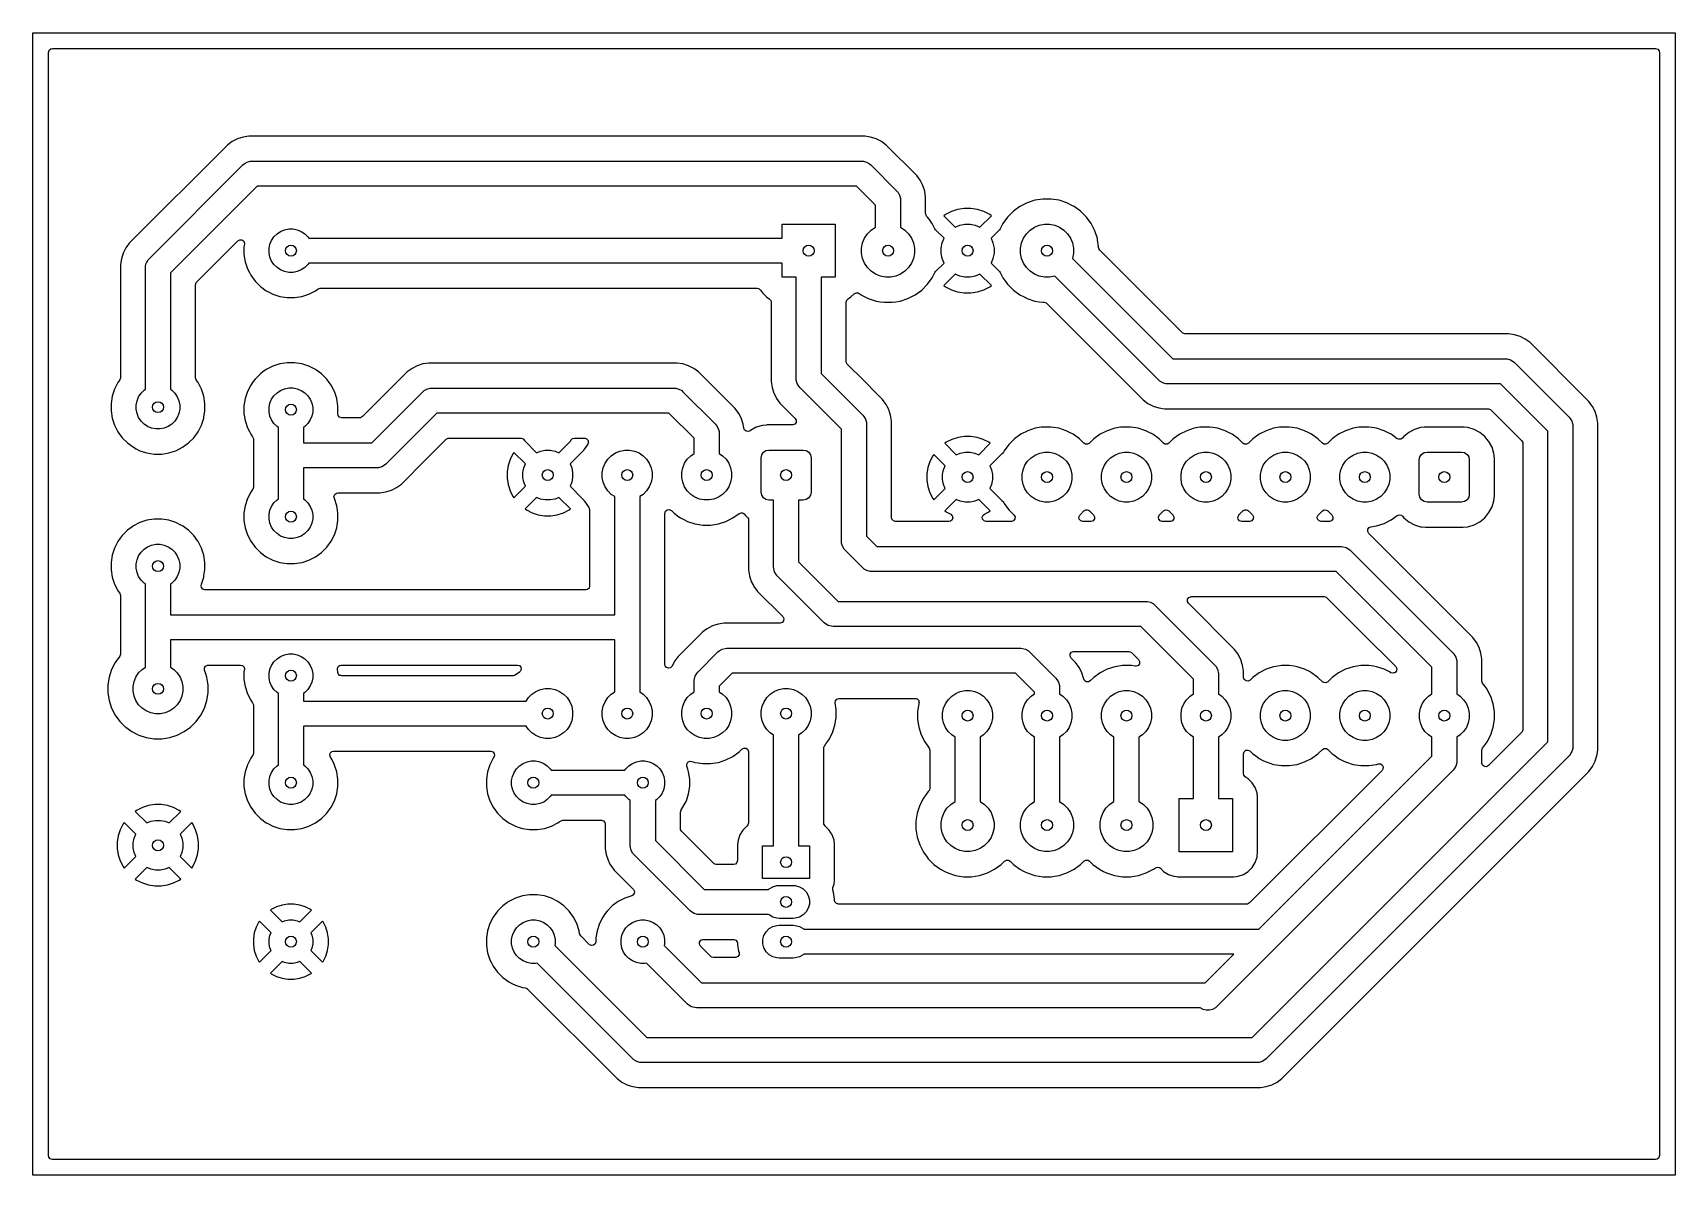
# Model space of a CAD drawing. Extents: x 78.8 to 131.2, y -132.2 to -95.8.
import ezdxf

# ---------------------------------------------------------------- set-up
doc = ezdxf.new("R2010")
doc.units = 0
doc.layers.add('BLACK', color=7, linetype='CONTINUOUS')

msp = doc.modelspace()

# ---------------------------------------------------------------- linework, layer by layer
at = {"layer": 'BLACK', "linetype": 'CONTINUOUS'}
for p, q in [((78.75, -95.75), (131.25, -95.75)), ((78.75, -132.25), (78.75, -95.75)), ((131.25, -95.75), (131.25, -132.25)), ((79.2505, -96.3745), (79.270185, -96.307461)), ((79.2505, -116.584038), (79.2505, -96.3745)), ((79.270185, -96.307461), (79.322989, -96.261706)), ((79.322989, -96.261706), (79.3745, -96.2505)), ((79.3745, -96.2505), (130.6255, -96.2505)), ((130.6255, -96.2505), (130.692539, -96.270185)), ((130.692539, -96.270185), (130.738294, -96.322989)), ((130.738294, -96.322989), (130.7495, -96.3745)), ((130.7495, -96.3745), (130.7495, -131.6255)), ((85.1208, -99.22324), (85.033579, -99.28661)), ((85.289163, -99.137454), (85.1208, -99.22324)), ((85.468881, -99.079059), (85.289163, -99.137454)), ((85.655514, -99.0495), (85.468881, -99.079059)), ((85.655519, -99.0495), (85.655514, -99.0495)), ((85.844482, -99.0495), (85.655519, -99.0495)), ((105.344481, -99.0495), (85.844482, -99.0495)), ((105.344486, -99.0495), (105.344481, -99.0495)), ((105.531118, -99.079059), (105.344486, -99.0495)), ((105.710836, -99.137454), (105.531118, -99.079059)), ((105.879199, -99.22324), (105.710836, -99.137454)), ((106.032074, -99.33431), (105.879199, -99.22324)), ((84.967924, -99.334312), (81.834308, -102.467927)), ((84.967925, -99.334312), (84.967924, -99.334312)), ((84.967927, -99.33431), (84.967925, -99.334312)), ((85.033579, -99.28661), (84.967927, -99.33431)), ((107.00569, -100.307926), (106.032074, -99.33431)), ((82.467157, -102.967157), (85.467158, -99.967157)), ((85.467158, -99.967157), (85.506495, -99.932659)), ((85.506495, -99.932659), (85.596926, -99.880448)), ((85.596926, -99.880448), (85.69779, -99.853422)), ((85.69779, -99.853422), (85.75, -99.85)), ((85.75, -99.85), (105.25, -99.85)), ((105.25, -99.85), (105.30221, -99.853422)), ((105.30221, -99.853422), (105.403074, -99.880448)), ((105.403074, -99.880448), (105.493505, -99.932659)), ((105.493505, -99.932659), (105.532843, -99.967157)), ((105.532843, -99.967157), (106.372842, -100.807157)), ((85.915685, -100.65), (83.15, -103.415685)), ((105.084314, -100.65), (85.915685, -100.65)), ((105.69, -101.255685), (105.084314, -100.65)), ((107.116759, -100.4608), (107.00569, -100.307926)), ((107.202545, -100.629163), (107.116759, -100.4608)), ((107.26094, -100.808881), (107.202545, -100.629163)), ((105.69, -101.960082), (105.69, -101.255685)), ((106.372842, -100.807157), (106.407341, -100.846495)), ((106.407341, -100.846495), (106.459552, -100.936927)), ((106.459552, -100.936927), (106.486578, -101.03779)), ((106.486578, -101.03779), (106.49, -101.09)), ((106.49, -101.09), (106.49, -101.960082)), ((107.2905, -100.995513), (107.26094, -100.808881)), ((107.2905, -101.524978), (107.2905, -100.995513)), ((110.304945, -101.298368), (110.094774, -101.451066)), ((110.536423, -101.180422), (110.304945, -101.298368)), ((110.783506, -101.10014), (110.536423, -101.180422)), ((111.040098, -101.0595), (110.783506, -101.10014)), ((111.040103, -101.0595), (111.040098, -101.0595)), ((111.299897, -101.0595), (111.040103, -101.0595)), ((111.299902, -101.0595), (111.299897, -101.0595)), ((111.556493, -101.10014), (111.299902, -101.0595)), ((111.803576, -101.180422), (111.556493, -101.10014)), ((111.962764, -101.261534), (111.803576, -101.180422)), ((112.035051, -101.298366), (111.962764, -101.261534)), ((112.245229, -101.451069), (112.035051, -101.298366)), ((107.291573, -101.534958), (107.2905, -101.524978)), ((107.291121, -101.537368), (107.291573, -101.534958)), ((107.292088, -101.53975), (107.291121, -101.537368)), ((107.293334, -101.551336), (107.292088, -101.53975)), ((107.306818, -101.576031), (107.293334, -101.551336)), ((107.317405, -101.602105), (107.306818, -101.576031)), ((107.321808, -101.607648), (107.317405, -101.602105)), ((107.348931, -101.634771), (107.321808, -101.607648)), ((107.408692, -101.717026), (107.348931, -101.634771)), ((107.408699, -101.717034), (107.408692, -101.717026)), ((107.487697, -101.825766), (107.408699, -101.717034)), ((107.501634, -101.844949), (107.487697, -101.825766)), ((107.586463, -102.011435), (107.501634, -101.844949)), ((107.922439, -101.55538), (107.868282, -101.594727)), ((107.868282, -101.594727), (107.868282, -101.594728)), ((107.868282, -101.594728), (108.232571, -101.959017)), ((108.111782, -101.458904), (107.922439, -101.55538)), ((108.313869, -101.393242), (108.111782, -101.458904)), ((108.313872, -101.393242), (108.313869, -101.393242)), ((108.523754, -101.36), (108.313872, -101.393242)), ((108.736246, -101.36), (108.523754, -101.36)), ((108.946129, -101.393242), (108.736246, -101.36)), ((109.148217, -101.458904), (108.946129, -101.393242)), ((109.027428, -101.959017), (109.391716, -101.594728)), ((109.33755, -101.555375), (109.148217, -101.458904)), ((109.391716, -101.594728), (109.33755, -101.555375)), ((109.758366, -101.844947), (109.673535, -102.011435)), ((109.911066, -101.634774), (109.758366, -101.844947)), ((109.911071, -101.634768), (109.911066, -101.634774)), ((110.094768, -101.451071), (109.911071, -101.634768)), ((110.094774, -101.451066), (110.094768, -101.451071)), ((112.428931, -101.634771), (112.245229, -101.451069)), ((112.581634, -101.844949), (112.428931, -101.634771)), ((112.656787, -101.992445), (112.581634, -101.844949)), ((85.303727, -102.394034), (85.365048, -102.360551)), ((85.365048, -102.360551), (85.43474, -102.365535)), ((85.43474, -102.365535), (85.490673, -102.407407)), ((86.382655, -102.380022), (86.458893, -102.265925)), ((86.458893, -102.265925), (86.555925, -102.168893)), ((86.555925, -102.168893), (86.670022, -102.092655)), ((86.670022, -102.092655), (86.796801, -102.040142)), ((86.796801, -102.040142), (86.931388, -102.013371)), ((86.931388, -102.013371), (87.068612, -102.013371)), ((87.068612, -102.013371), (87.203199, -102.040142)), ((87.203199, -102.040142), (87.329978, -102.092655)), ((87.329978, -102.092655), (87.444075, -102.168893)), ((87.444075, -102.168893), (87.541107, -102.265925)), ((87.541107, -102.265925), (87.570557, -102.31)), ((87.570557, -102.31), (102.7, -102.31)), ((102.7, -102.31), (102.7, -101.86)), ((102.7, -101.86), (104.4, -101.86)), ((104.4, -101.86), (104.4, -103.56)), ((105.276601, -102.463258), (105.340367, -102.309313)), ((105.340367, -102.309313), (105.432941, -102.170766)), ((105.432941, -102.170766), (105.550766, -102.052941)), ((105.550766, -102.052941), (105.689313, -101.960367)), ((105.689313, -101.960367), (105.69, -101.960082)), ((106.49, -101.960082), (106.490687, -101.960367)), ((106.490687, -101.960367), (106.629234, -102.052941)), ((106.629234, -102.052941), (106.747059, -102.170766)), ((106.747059, -102.170766), (106.839633, -102.309313)), ((106.839633, -102.309313), (106.903399, -102.463258)), ((107.609266, -102.04282), (107.586463, -102.011435)), ((107.879017, -102.312571), (107.609266, -102.04282)), ((107.816601, -102.463258), (107.879017, -102.312571)), ((108.232571, -101.959017), (108.383258, -101.896601)), ((108.383258, -101.896601), (108.546685, -101.864093)), ((108.546685, -101.864093), (108.713315, -101.864093)), ((108.713315, -101.864093), (108.876742, -101.896601)), ((108.876742, -101.896601), (109.027428, -101.959017)), ((109.650732, -102.04282), (109.380982, -102.312569)), ((109.380982, -102.312569), (109.443399, -102.463258)), ((109.673535, -102.011435), (109.650732, -102.04282)), ((110.356601, -102.463258), (110.420367, -102.309313)), ((110.420367, -102.309313), (110.512941, -102.170766)), ((110.512941, -102.170766), (110.630766, -102.052941)), ((110.630766, -102.052941), (110.769313, -101.960367)), ((110.769313, -101.960367), (110.923258, -101.896601)), ((110.923258, -101.896601), (111.086685, -101.864093)), ((111.086685, -101.864093), (111.253315, -101.864093)), ((111.253315, -101.864093), (111.416742, -101.896601)), ((111.416742, -101.896601), (111.570687, -101.960367)), ((111.570687, -101.960367), (111.709234, -102.052941)), ((111.709234, -102.052941), (111.827059, -102.170766)), ((111.827059, -102.170766), (111.919633, -102.309313)), ((111.919633, -102.309313), (111.983399, -102.463258)), ((112.699577, -102.076423), (112.656787, -101.992445)), ((112.699577, -102.076425), (112.699577, -102.076423)), ((112.699579, -102.076428), (112.699577, -102.076425)), ((112.77986, -102.323507), (112.699579, -102.076428)), ((112.786516, -102.365535), (112.77986, -102.323507)), ((112.8205, -102.580097), (112.786516, -102.365535)), ((81.637454, -102.789163), (81.579059, -102.968881)), ((81.72324, -102.6208), (81.637454, -102.789163)), ((81.752809, -102.580103), (81.72324, -102.6208)), ((81.834304, -102.467932), (81.752809, -102.580102)), ((81.752809, -102.580102), (81.752809, -102.580103)), ((81.834308, -102.467927), (81.834304, -102.467932)), ((83.986814, -103.710948), (85.303727, -102.394034)), ((85.490673, -102.407407), (85.51509, -102.472871)), ((85.513879, -102.501114), (85.4995, -102.591901)), ((85.4995, -102.591901), (85.4995, -102.828097)), ((85.4995, -102.828097), (85.536446, -103.061368)), ((85.51509, -102.472871), (85.513879, -102.501114)), ((86.303371, -102.641388), (86.330142, -102.506801)), ((86.303371, -102.778612), (86.303371, -102.641388)), ((86.330142, -102.913199), (86.303371, -102.778612)), ((86.330142, -102.506801), (86.382655, -102.380022)), ((105.244093, -102.626685), (105.276601, -102.463258)), ((105.244093, -102.793315), (105.244093, -102.626685)), ((105.276601, -102.956742), (105.244093, -102.793315)), ((106.903399, -102.463258), (106.935907, -102.626685)), ((106.935907, -102.793315), (106.903399, -102.956742)), ((106.935907, -102.626685), (106.935907, -102.793315)), ((107.784093, -102.626685), (107.816601, -102.463258)), ((107.784093, -102.793315), (107.784093, -102.626685)), ((107.816601, -102.956742), (107.784093, -102.793315)), ((109.443399, -102.463258), (109.475907, -102.626685)), ((109.475907, -102.793315), (109.443399, -102.956742)), ((109.475907, -102.626685), (109.475907, -102.793315)), ((110.324093, -102.626685), (110.356601, -102.463258)), ((110.324093, -102.793315), (110.324093, -102.626685)), ((110.356601, -102.956742), (110.324093, -102.793315)), ((111.983399, -102.463258), (112.015907, -102.626685)), ((112.015907, -102.793315), (111.983399, -102.956742)), ((112.015907, -102.626685), (112.015907, -102.793315)), ((112.8205, -102.611374), (112.8205, -102.580097)), ((112.823334, -102.637732), (112.8205, -102.611374)), ((112.856819, -102.699055), (112.823334, -102.637732)), ((115.485945, -105.328181), (112.856819, -102.699055)), ((81.579059, -102.968881), (81.5495, -103.155513)), ((81.5495, -103.155513), (81.5495, -106.769253)), ((82.35, -103.25), (82.353422, -103.19779)), ((82.35, -107.139442), (82.35, -103.25)), ((82.353422, -103.19779), (82.376761, -103.110687)), ((82.376761, -103.110687), (82.380448, -103.096926)), ((82.380448, -103.096926), (82.432659, -103.006495)), ((82.432659, -103.006495), (82.467157, -102.967157)), ((83.15, -103.415685), (83.15, -107.139442)), ((85.536446, -103.061368), (85.609433, -103.285996)), ((85.609433, -103.285996), (85.671886, -103.408565)), ((85.671886, -103.408565), (85.716657, -103.496433)), ((86.382655, -103.039978), (86.330142, -102.913199)), ((86.458893, -103.154075), (86.382655, -103.039978)), ((86.555925, -103.251107), (86.458893, -103.154075)), ((86.670022, -103.327345), (86.555925, -103.251107)), ((86.796801, -103.379858), (86.670022, -103.327345)), ((86.931388, -103.406629), (86.796801, -103.379858)), ((87.068612, -103.406629), (86.931388, -103.406629)), ((87.203199, -103.379858), (87.068612, -103.406629)), ((87.329978, -103.327345), (87.203199, -103.379858)), ((87.444075, -103.251107), (87.329978, -103.327345)), ((87.541107, -103.154075), (87.444075, -103.251107)), ((87.570557, -103.11), (87.541107, -103.154075)), ((102.7, -103.11), (87.570557, -103.11)), ((102.7, -103.56), (102.7, -103.11)), ((105.340367, -103.110687), (105.276601, -102.956742)), ((105.432941, -103.249234), (105.340367, -103.110687)), ((105.550766, -103.367059), (105.432941, -103.249234)), ((105.689313, -103.459633), (105.550766, -103.367059)), ((106.629234, -103.367059), (106.490687, -103.459633)), ((106.747059, -103.249234), (106.629234, -103.367059)), ((106.839633, -103.110687), (106.747059, -103.249234)), ((106.903399, -102.956742), (106.839633, -103.110687)), ((107.501634, -103.575051), (107.586466, -103.408559)), ((107.586466, -103.408559), (107.609266, -103.377178)), ((107.609266, -103.377178), (107.879016, -103.107427)), ((107.879016, -103.107427), (107.816601, -102.956742)), ((109.443399, -102.956742), (109.380982, -103.107428)), ((109.380982, -103.107428), (109.650732, -103.377178)), ((109.650732, -103.377178), (109.673536, -103.408564)), ((109.673536, -103.408564), (109.758368, -103.575054)), ((110.420367, -103.110687), (110.356601, -102.956742)), ((110.512941, -103.249234), (110.420367, -103.110687)), ((110.630766, -103.367059), (110.512941, -103.249234)), ((110.769313, -103.459633), (110.630766, -103.367059)), ((111.983399, -102.956742), (111.983114, -102.957428)), ((111.983114, -102.957428), (115.190686, -106.165)), ((83.9505, -103.798624), (83.970185, -103.731585)), ((83.9505, -106.769253), (83.9505, -103.798624)), ((83.970185, -103.731585), (83.986814, -103.710948)), ((85.716657, -103.496433), (85.855483, -103.68751)), ((85.855483, -103.68751), (86.02249, -103.854517)), ((86.02249, -103.854517), (86.213567, -103.993343)), ((87.824238, -103.965875), (87.867862, -103.934182)), ((87.867862, -103.934182), (87.933668, -103.910702)), ((87.933668, -103.910702), (87.940747, -103.9105)), ((87.940747, -103.9105), (101.906293, -103.9105)), ((101.906293, -103.9105), (101.973332, -103.930185)), ((101.973332, -103.930185), (102.011287, -103.968528)), ((103.15, -103.56), (102.7, -103.56)), ((103.15, -106.8), (103.15, -103.56)), ((104.4, -103.56), (103.95, -103.56)), ((103.95, -103.56), (103.95, -106.634314)), ((105.843258, -103.523399), (105.689313, -103.459633)), ((106.006685, -103.555907), (105.843258, -103.523399)), ((106.173315, -103.555907), (106.006685, -103.555907)), ((106.336742, -103.523399), (106.173315, -103.555907)), ((106.490687, -103.459633), (106.336742, -103.523399)), ((107.165229, -103.968931), (107.348931, -103.785229)), ((107.348931, -103.785229), (107.501634, -103.575051)), ((108.232569, -103.460981), (107.868282, -103.825269)), ((107.868282, -103.825269), (107.868282, -103.82527)), ((107.868282, -103.82527), (107.922449, -103.864624)), ((107.922449, -103.864624), (108.111782, -103.961095)), ((108.383258, -103.523399), (108.232569, -103.460981)), ((108.546685, -103.555907), (108.383258, -103.523399)), ((108.713315, -103.555907), (108.546685, -103.555907)), ((108.876742, -103.523399), (108.713315, -103.555907)), ((109.027428, -103.460982), (108.876742, -103.523399)), ((109.391717, -103.82527), (109.027428, -103.460982)), ((109.148217, -103.961095), (109.337554, -103.864622)), ((109.337554, -103.864622), (109.391716, -103.82527)), ((109.391716, -103.82527), (109.391717, -103.82527)), ((109.758368, -103.575054), (109.85287, -103.705125)), ((109.85287, -103.705125), (109.911069, -103.785229)), ((109.911069, -103.785229), (110.094771, -103.968931)), ((110.923258, -103.523399), (110.769313, -103.459633)), ((111.086685, -103.555907), (110.923258, -103.523399)), ((111.253315, -103.555907), (111.086685, -103.555907)), ((111.416742, -103.523399), (111.253315, -103.555907)), ((111.417428, -103.523114), (111.416742, -103.523399)), ((114.742157, -106.847843), (111.417428, -103.523114)), ((86.213567, -103.993343), (86.279146, -104.026757)), ((86.279146, -104.026757), (86.424003, -104.100566)), ((86.424003, -104.100566), (86.424005, -104.100566)), ((86.424005, -104.100566), (86.424008, -104.100568)), ((86.424008, -104.100568), (86.544412, -104.139689)), ((86.544412, -104.139689), (86.648631, -104.173553)), ((86.648631, -104.173553), (86.881903, -104.2105)), ((86.881903, -104.2105), (86.881908, -104.2105)), ((86.881908, -104.2105), (87.118097, -104.2105)), ((87.118097, -104.2105), (87.351368, -104.173553)), ((87.351368, -104.173553), (87.575992, -104.100568)), ((87.575992, -104.100568), (87.786433, -103.993343)), ((87.786433, -103.993343), (87.824238, -103.965875)), ((102.011287, -103.968528), (102.070184, -104.062262)), ((102.070184, -104.062262), (102.19774, -104.189818)), ((102.19774, -104.189818), (102.291471, -104.248712)), ((102.291471, -104.248712), (102.337763, -104.301046)), ((102.337763, -104.301046), (102.3495, -104.353706)), ((102.3495, -104.353706), (102.3495, -106.894486)), ((104.7505, -104.353706), (104.770185, -104.286667)), ((104.7505, -106.251374), (104.7505, -104.353706)), ((104.770185, -104.286667), (104.808529, -104.248712)), ((104.808529, -104.248712), (104.823068, -104.239577)), ((104.823068, -104.239577), (104.854311, -104.219945)), ((104.854311, -104.219945), (104.902259, -104.189818)), ((104.902259, -104.189817), (104.902262, -104.189816)), ((104.902259, -104.189818), (104.902259, -104.189817)), ((104.902262, -104.189816), (105.002655, -104.089423)), ((105.002655, -104.089423), (105.063978, -104.055938)), ((105.063978, -104.055938), (105.13367, -104.060922)), ((105.13367, -104.060922), (105.163218, -104.076783)), ((105.163218, -104.076783), (105.224949, -104.121634)), ((105.224949, -104.121634), (105.326845, -104.173553)), ((105.326845, -104.173553), (105.456423, -104.239577)), ((105.456423, -104.239577), (105.456425, -104.239577)), ((105.456425, -104.239577), (105.456428, -104.239579)), ((105.456428, -104.239579), (105.703507, -104.31986)), ((105.703507, -104.31986), (105.835706, -104.340797)), ((105.835706, -104.340797), (105.960098, -104.3605)), ((105.960098, -104.3605), (105.960103, -104.3605)), ((105.960103, -104.3605), (106.219902, -104.3605)), ((106.219902, -104.3605), (106.333298, -104.342539)), ((106.333298, -104.342539), (106.476493, -104.31986)), ((106.476493, -104.31986), (106.723572, -104.239579)), ((106.723572, -104.239579), (106.955051, -104.121634)), ((106.955051, -104.121634), (107.165229, -103.968931)), ((108.111782, -103.961095), (108.31387, -104.026757)), ((108.31387, -104.026757), (108.523754, -104.06)), ((108.523754, -104.06), (108.736246, -104.06)), ((108.736246, -104.06), (108.946127, -104.026757)), ((108.946127, -104.026757), (108.94613, -104.026757)), ((108.94613, -104.026757), (109.148217, -103.961095)), ((110.094771, -103.968931), (110.304949, -104.121634)), ((110.304949, -104.121634), (110.438761, -104.189815)), ((110.438761, -104.189815), (110.536423, -104.239577)), ((110.536423, -104.239577), (110.536425, -104.239577)), ((110.536425, -104.239577), (110.536428, -104.239579)), ((110.536428, -104.239579), (110.783507, -104.31986)), ((110.783507, -104.31986), (110.915706, -104.340797)), ((110.915706, -104.340797), (111.040098, -104.3605)), ((111.040098, -104.3605), (111.040103, -104.3605)), ((111.040103, -104.3605), (111.071374, -104.3605)), ((111.071374, -104.3605), (111.138413, -104.380185)), ((111.138413, -104.380185), (111.159055, -104.396819)), ((111.159055, -104.396819), (114.242926, -107.48069)), ((115.506587, -105.344815), (115.485945, -105.328181)), ((115.573626, -105.3645), (115.506587, -105.344815)), ((125.924481, -105.3645), (115.573626, -105.3645)), ((125.924486, -105.3645), (125.924481, -105.3645)), ((126.111118, -105.394059), (125.924486, -105.3645)), ((126.290836, -105.452454), (126.111118, -105.394059)), ((126.459199, -105.53824), (126.290836, -105.452454)), ((126.612074, -105.64931), (126.459199, -105.53824)), ((128.362073, -107.39931), (126.612074, -105.64931)), ((86.213566, -106.506657), (86.106687, -106.58431)), ((86.424003, -106.399433), (86.213566, -106.506657)), ((86.648631, -106.326446), (86.424003, -106.399433)), ((86.881903, -106.2895), (86.648631, -106.326446)), ((86.881908, -106.2895), (86.881903, -106.2895)), ((87.118092, -106.2895), (86.881908, -106.2895)), ((87.118097, -106.2895), (87.118092, -106.2895)), ((87.351368, -106.326446), (87.118097, -106.2895)), ((87.575996, -106.399433), (87.351368, -106.326446)), ((87.786433, -106.506657), (87.575996, -106.399433)), ((87.97751, -106.645483), (87.786433, -106.506657)), ((90.783579, -106.53661), (90.717927, -106.58431)), ((90.8708, -106.47324), (90.783579, -106.53661)), ((91.039163, -106.387454), (90.8708, -106.47324)), ((91.218881, -106.329059), (91.039163, -106.387454)), ((91.405514, -106.2995), (91.218881, -106.329059)), ((91.405519, -106.2995), (91.405514, -106.2995)), ((91.594482, -106.2995), (91.405519, -106.2995)), ((99.344481, -106.2995), (91.594482, -106.2995)), ((99.344486, -106.2995), (99.344481, -106.2995)), ((99.531118, -106.329059), (99.344486, -106.2995)), ((99.710836, -106.387454), (99.531118, -106.329059)), ((99.879199, -106.47324), (99.710836, -106.387454)), ((100.032074, -106.58431), (99.879199, -106.47324)), ((104.753334, -106.277732), (104.7505, -106.251374)), ((104.786819, -106.339055), (104.753334, -106.277732)), ((105.289901, -106.842138), (104.786819, -106.339055)), ((115.190686, -106.165), (125.83, -106.165)), ((125.83, -106.165), (125.88221, -106.168422)), ((125.88221, -106.168422), (125.983074, -106.195448)), ((125.983074, -106.195448), (126.073505, -106.247659)), ((126.073505, -106.247659), (126.112843, -106.282157)), ((126.112843, -106.282157), (127.862843, -108.032157)), ((81.466659, -106.923563), (81.359433, -107.134003)), ((81.525818, -106.842138), (81.466659, -106.923563)), ((81.529815, -106.836292), (81.525818, -106.842138)), ((81.5495, -106.769253), (81.529815, -106.836292)), ((83.950702, -106.776332), (83.9505, -106.769253)), ((83.974182, -106.842138), (83.950702, -106.776332)), ((84.022698, -106.908916), (83.974182, -106.842138)), ((84.033343, -106.923567), (84.022698, -106.908916)), ((84.074105, -107.003567), (84.033343, -106.923567)), ((84.140566, -107.134003), (84.074105, -107.003567)), ((85.716657, -107.003566), (85.609433, -107.214003)), ((85.795913, -106.894481), (85.716657, -107.003566)), ((85.855483, -106.81249), (85.795913, -106.894481)), ((85.855485, -106.812488), (85.855483, -106.81249)), ((86.022487, -106.645485), (85.855485, -106.812487)), ((85.855485, -106.812487), (85.855485, -106.812488)), ((86.022488, -106.645485), (86.022487, -106.645485)), ((86.02249, -106.645483), (86.022488, -106.645485)), ((86.106687, -106.58431), (86.02249, -106.645483)), ((86.796801, -107.120142), (86.931388, -107.093371)), ((86.931388, -107.093371), (87.068612, -107.093371)), ((87.068612, -107.093371), (87.203199, -107.120142)), ((88.144517, -106.81249), (87.97751, -106.645483)), ((88.225219, -106.923567), (88.144517, -106.81249)), ((88.283342, -107.003566), (88.225219, -106.923567)), ((88.390566, -107.214003), (88.283342, -107.003566)), ((90.717924, -106.584312), (89.289055, -108.013181)), ((90.717925, -106.584312), (90.717924, -106.584312)), ((90.717927, -106.58431), (90.717925, -106.584312)), ((91.44779, -107.103422), (91.5, -107.1)), ((91.5, -107.1), (99.25, -107.1)), ((99.25, -107.1), (99.30221, -107.103422)), ((101.20569, -107.757926), (100.032074, -106.58431)), ((102.3495, -106.894486), (102.379059, -107.081118)), ((102.379059, -107.081118), (102.437454, -107.260836)), ((103.153422, -106.85221), (103.15, -106.8)), ((103.180448, -106.953074), (103.153422, -106.85221)), ((103.232659, -107.043505), (103.180448, -106.953074)), ((103.267157, -107.082843), (103.232659, -107.043505)), ((104.6, -108.415685), (103.267157, -107.082843)), ((103.95, -106.634314), (105.282843, -107.967158)), ((105.782073, -107.33431), (105.289901, -106.842138)), ((114.781495, -106.882341), (114.742157, -106.847843)), ((114.871927, -106.934552), (114.781495, -106.882341)), ((114.97279, -106.961578), (114.871927, -106.934552)), ((115.025, -106.965), (114.97279, -106.961578)), ((125.664314, -106.965), (115.025, -106.965)), ((127.18, -108.480686), (125.664314, -106.965)), ((81.286446, -107.358631), (81.2495, -107.591902)), ((81.2495, -107.591902), (81.2495, -107.828097)), ((81.359433, -107.134003), (81.286446, -107.358631)), ((82.053371, -107.641388), (82.080142, -107.506801)), ((82.080142, -107.506801), (82.132655, -107.380022)), ((82.132655, -107.380022), (82.208893, -107.265925)), ((82.208893, -107.265925), (82.305925, -107.168893)), ((82.305925, -107.168893), (82.35, -107.139442)), ((83.15, -107.139442), (83.194075, -107.168893)), ((83.194075, -107.168893), (83.291107, -107.265925)), ((83.291107, -107.265925), (83.367345, -107.380022)), ((83.367345, -107.380022), (83.419858, -107.506801)), ((83.419858, -107.506801), (83.446629, -107.641388)), ((84.213553, -107.358631), (84.140566, -107.134003)), ((84.2505, -107.591902), (84.213553, -107.358631)), ((84.2505, -107.828097), (84.2505, -107.591902)), ((85.536446, -107.438631), (85.4995, -107.671902)), ((85.609433, -107.214003), (85.536446, -107.438631)), ((86.303371, -107.721388), (86.330142, -107.586801)), ((86.330142, -107.586801), (86.382655, -107.460022)), ((86.382655, -107.460022), (86.458893, -107.345925)), ((86.458893, -107.345925), (86.555925, -107.248893)), ((86.555925, -107.248893), (86.670022, -107.172655)), ((86.670022, -107.172655), (86.796801, -107.120142)), ((87.203199, -107.120142), (87.329978, -107.172655)), ((87.329978, -107.172655), (87.444075, -107.248893)), ((87.444075, -107.248893), (87.541107, -107.345925)), ((87.541107, -107.345925), (87.617345, -107.460022)), ((87.617345, -107.460022), (87.669858, -107.586801)), ((87.669858, -107.586801), (87.696629, -107.721388)), ((88.463553, -107.438631), (88.390566, -107.214003)), ((88.5005, -107.671902), (88.463553, -107.438631)), ((89.584314, -108.85), (91.217157, -107.217157)), ((91.217157, -107.217157), (91.256495, -107.182659)), ((91.256495, -107.182659), (91.346926, -107.130448)), ((91.346926, -107.130448), (91.44779, -107.103422)), ((99.30221, -107.103422), (99.403074, -107.130448)), ((99.403074, -107.130448), (99.493505, -107.182659)), ((99.493505, -107.182659), (99.532843, -107.217157)), ((99.532843, -107.217157), (100.572843, -108.257157)), ((102.437454, -107.260836), (102.487284, -107.358632)), ((102.487284, -107.358632), (102.52324, -107.429199)), ((102.52324, -107.429199), (102.63431, -107.582074)), ((102.63431, -107.582074), (102.634312, -107.582076)), ((102.634312, -107.582076), (103.120055, -108.067819)), ((105.91569, -107.467927), (105.782073, -107.33431)), ((106.02676, -107.620801), (105.91569, -107.467927)), ((106.059879, -107.685801), (106.02676, -107.620801)), ((114.242926, -107.48069), (114.395801, -107.59176)), ((114.395801, -107.59176), (114.564168, -107.677547)), ((128.49569, -107.532927), (128.362073, -107.39931)), ((128.600763, -107.677547), (128.49569, -107.532927)), ((81.2495, -107.828097), (81.286446, -108.061368)), ((81.286446, -108.061368), (81.359433, -108.285996)), ((82.053371, -107.778612), (82.053371, -107.641388)), ((82.080142, -107.913199), (82.053371, -107.778612)), ((82.132655, -108.039978), (82.080142, -107.913199)), ((82.208893, -108.154075), (82.132655, -108.039978)), ((83.367345, -108.039978), (83.291107, -108.154075)), ((83.419858, -107.913199), (83.367345, -108.039978)), ((83.446629, -107.778612), (83.419858, -107.913199)), ((83.446629, -107.641388), (83.446629, -107.778612)), ((84.140568, -108.285992), (84.213553, -108.061368)), ((84.213553, -108.061368), (84.217906, -108.033882)), ((84.217906, -108.033882), (84.2505, -107.828097)), ((85.4995, -107.671902), (85.4995, -107.908097)), ((85.4995, -107.908097), (85.536446, -108.141368)), ((85.536446, -108.141368), (85.609433, -108.365996)), ((86.303371, -107.858612), (86.303371, -107.721388)), ((86.330142, -107.993199), (86.303371, -107.858612)), ((86.382655, -108.119978), (86.330142, -107.993199)), ((86.458893, -108.234075), (86.382655, -108.119978)), ((87.617345, -108.119978), (87.541107, -108.234075)), ((87.669858, -107.993199), (87.617345, -108.119978)), ((87.696629, -107.858612), (87.669858, -107.993199)), ((87.696629, -107.721388), (87.696629, -107.858612)), ((88.500118, -107.912943), (88.5005, -107.908092)), ((88.501295, -107.913035), (88.500118, -107.912943)), ((88.5005, -107.908092), (88.5005, -107.671902)), ((88.510494, -107.977011), (88.501295, -107.913035)), ((88.556249, -108.029815), (88.510494, -107.977011)), ((88.623288, -108.0495), (88.556249, -108.029815)), ((89.201374, -108.0495), (88.623288, -108.0495)), ((89.227732, -108.046666), (89.201374, -108.0495)), ((89.289055, -108.013181), (89.227732, -108.046666)), ((91.665686, -107.9), (90.032843, -109.532843)), ((99.084314, -107.9), (91.665686, -107.9)), ((99.89, -108.705686), (99.084314, -107.9)), ((101.31676, -107.910801), (101.20569, -107.757926)), ((101.35729, -107.990347), (101.31676, -107.910801)), ((101.402545, -108.079163), (101.35729, -107.990347)), ((101.402545, -108.079165), (101.402545, -108.079163)), ((101.402547, -108.079168), (101.402545, -108.079165)), ((101.46094, -108.258882), (101.402547, -108.079168)), ((103.120055, -108.067819), (103.15354, -108.129142)), ((103.15354, -108.129142), (103.148556, -108.198834)), ((105.282843, -107.967158), (105.317341, -108.006495)), ((105.317341, -108.006495), (105.369552, -108.096926)), ((105.369552, -108.096926), (105.378184, -108.129142)), ((105.378184, -108.129142), (105.396578, -108.19779)), ((106.112545, -107.789163), (106.059879, -107.685801)), ((106.112545, -107.789165), (106.112545, -107.789163)), ((106.112547, -107.789168), (106.112545, -107.789165)), ((106.125194, -107.828092), (106.112547, -107.789168)), ((106.17094, -107.968881), (106.125194, -107.828092)), ((106.2005, -108.155513), (106.17094, -107.968881)), ((114.564168, -107.677547), (114.743882, -107.73594)), ((114.743882, -107.73594), (114.81387, -107.747025)), ((114.81387, -107.747025), (114.930513, -107.7655)), ((114.930513, -107.7655), (114.930518, -107.7655)), ((114.930518, -107.7655), (114.930519, -107.7655)), ((114.930519, -107.7655), (125.281374, -107.7655)), ((125.281374, -107.7655), (125.348413, -107.785185)), ((125.348413, -107.785185), (125.369055, -107.801819)), ((125.369055, -107.801819), (126.343181, -108.775944)), ((127.862843, -108.032157), (127.897341, -108.071495)), ((127.897341, -108.071495), (127.949552, -108.161926)), ((128.606759, -107.6858), (128.600763, -107.677547)), ((128.692545, -107.854163), (128.606759, -107.6858)), ((128.75094, -108.033881), (128.692545, -107.854163)), ((128.7805, -108.220513), (128.75094, -108.033881)), ((81.359433, -108.285996), (81.432849, -108.430081)), ((81.432849, -108.430081), (81.466657, -108.496433)), ((81.466657, -108.496433), (81.605483, -108.68751)), ((82.305925, -108.251107), (82.208893, -108.154075)), ((82.420022, -108.327345), (82.305925, -108.251107)), ((82.546801, -108.379858), (82.420022, -108.327345)), ((82.681388, -108.406629), (82.546801, -108.379858)), ((82.818612, -108.406629), (82.681388, -108.406629)), ((82.953199, -108.379858), (82.818612, -108.406629)), ((83.079978, -108.327345), (82.953199, -108.379858)), ((83.194075, -108.251107), (83.079978, -108.327345)), ((83.291107, -108.154075), (83.194075, -108.251107)), ((83.894517, -108.68751), (84.033343, -108.496433)), ((84.033343, -108.496433), (84.140568, -108.285992)), ((85.609433, -108.365996), (85.672123, -108.48903)), ((85.672123, -108.48903), (85.716657, -108.576433)), ((85.716657, -108.576433), (85.775818, -108.657861)), ((85.775818, -108.657861), (85.799298, -108.723666)), ((86.555925, -108.331107), (86.458893, -108.234075)), ((86.6, -108.360557), (86.555925, -108.331107)), ((86.6, -108.75), (86.6, -108.360557)), ((87.444075, -108.331107), (87.4, -108.360557)), ((87.4, -108.360557), (87.4, -108.75)), ((87.541107, -108.234075), (87.444075, -108.331107)), ((100.572843, -108.257157), (100.607341, -108.296495)), ((100.607341, -108.296495), (100.659552, -108.386926)), ((100.659552, -108.386926), (100.659552, -108.386927)), ((100.659552, -108.386927), (100.686578, -108.48779)), ((100.686578, -108.48779), (100.69, -108.54)), ((100.69, -108.54), (100.69, -109.189752)), ((101.480956, -108.385267), (101.46094, -108.258882)), ((101.497353, -108.430081), (101.480956, -108.385267)), ((101.548911, -108.477236), (101.497353, -108.430081)), ((101.617778, -108.48903), (101.548911, -108.477236)), ((101.682089, -108.461719), (101.617778, -108.48903)), ((101.693544, -108.452318), (101.682089, -108.461719)), ((101.876043, -108.354769), (101.693544, -108.452318)), ((102.074067, -108.294699), (101.876043, -108.354769)), ((102.190298, -108.283251), (102.074067, -108.294699)), ((102.228392, -108.2795), (102.190298, -108.283251)), ((103.032374, -108.2795), (102.228392, -108.2795)), ((103.04122, -108.279184), (103.032374, -108.2795)), ((103.106684, -108.254767), (103.04122, -108.279184)), ((103.148556, -108.198834), (103.106684, -108.254767)), ((104.6, -112), (104.6, -108.415685)), ((105.396578, -108.19779), (105.4, -108.25)), ((105.4, -108.25), (105.4, -111.834314)), ((106.2005, -111.2405), (106.2005, -108.155513)), ((108.527683, -108.645), (108.325582, -108.677009)), ((108.732317, -108.645), (108.527683, -108.645)), ((108.934417, -108.677009), (108.732317, -108.645)), ((110.331151, -108.576132), (110.12735, -108.724201)), ((110.555616, -108.46176), (110.331151, -108.576132)), ((110.795214, -108.38391), (110.555616, -108.46176)), ((110.979209, -108.354768), (110.795214, -108.38391)), ((111.044038, -108.3445), (110.979209, -108.354768)), ((111.295962, -108.3445), (111.044038, -108.3445)), ((111.39193, -108.3597), (111.295962, -108.3445)), ((111.544785, -108.38391), (111.39193, -108.3597)), ((111.784383, -108.46176), (111.544785, -108.38391)), ((111.893418, -108.517317), (111.784383, -108.46176)), ((112.008845, -108.57613), (111.893418, -108.517317)), ((112.008847, -108.576131), (112.008845, -108.57613)), ((112.008848, -108.576132), (112.008847, -108.576131)), ((112.212649, -108.724201), (112.008848, -108.576132)), ((112.871151, -108.576132), (112.66735, -108.724201)), ((113.095616, -108.46176), (112.871151, -108.576132)), ((113.335214, -108.38391), (113.095616, -108.46176)), ((113.519209, -108.354768), (113.335214, -108.38391)), ((113.584038, -108.3445), (113.519209, -108.354768)), ((113.835962, -108.3445), (113.584038, -108.3445)), ((113.93193, -108.3597), (113.835962, -108.3445)), ((114.084785, -108.38391), (113.93193, -108.3597)), ((114.324383, -108.46176), (114.084785, -108.38391)), ((114.433418, -108.517317), (114.324383, -108.46176)), ((114.548845, -108.57613), (114.433418, -108.517317)), ((114.548847, -108.576131), (114.548845, -108.57613)), ((114.548848, -108.576132), (114.548847, -108.576131)), ((114.752649, -108.724201), (114.548848, -108.576132)), ((115.411151, -108.576132), (115.20735, -108.724201)), ((115.635616, -108.46176), (115.411151, -108.576132)), ((115.875214, -108.38391), (115.635616, -108.46176)), ((116.059209, -108.354768), (115.875214, -108.38391)), ((116.124038, -108.3445), (116.059209, -108.354768)), ((116.375962, -108.3445), (116.124038, -108.3445)), ((116.47193, -108.3597), (116.375962, -108.3445)), ((116.624785, -108.38391), (116.47193, -108.3597)), ((116.864383, -108.46176), (116.624785, -108.38391)), ((116.973418, -108.517317), (116.864383, -108.46176)), ((117.088845, -108.57613), (116.973418, -108.517317)), ((117.088847, -108.576131), (117.088845, -108.57613)), ((117.088848, -108.576132), (117.088847, -108.576131)), ((117.292649, -108.724201), (117.088848, -108.576132)), ((117.951151, -108.576132), (117.74735, -108.724201)), ((118.175616, -108.46176), (117.951151, -108.576132)), ((118.415214, -108.38391), (118.175616, -108.46176)), ((118.599209, -108.354768), (118.415214, -108.38391)), ((118.664038, -108.3445), (118.599209, -108.354768)), ((118.915962, -108.3445), (118.664038, -108.3445)), ((119.01193, -108.3597), (118.915962, -108.3445)), ((119.164785, -108.38391), (119.01193, -108.3597)), ((119.404383, -108.46176), (119.164785, -108.38391)), ((119.513418, -108.517317), (119.404383, -108.46176)), ((119.628845, -108.57613), (119.513418, -108.517317)), ((119.628847, -108.576131), (119.628845, -108.57613)), ((119.628848, -108.576132), (119.628847, -108.576131)), ((119.832649, -108.724201), (119.628848, -108.576132)), ((120.491151, -108.576132), (120.28735, -108.724201)), ((120.715616, -108.46176), (120.491151, -108.576132)), ((120.955214, -108.38391), (120.715616, -108.46176)), ((121.139209, -108.354768), (120.955214, -108.38391)), ((121.204038, -108.3445), (121.139209, -108.354768)), ((121.455962, -108.3445), (121.204038, -108.3445)), ((121.55193, -108.3597), (121.455962, -108.3445)), ((121.704785, -108.38391), (121.55193, -108.3597)), ((121.944383, -108.46176), (121.704785, -108.38391)), ((122.053418, -108.517317), (121.944383, -108.46176)), ((122.168845, -108.57613), (122.053418, -108.517317)), ((122.168847, -108.576131), (122.168845, -108.57613)), ((122.168848, -108.576132), (122.168847, -108.576131)), ((122.365081, -108.718703), (122.168848, -108.576132)), ((122.573589, -108.64859), (122.533818, -108.697051)), ((122.733546, -108.517317), (122.573589, -108.64859)), ((122.916043, -108.419769), (122.733546, -108.517317)), ((123.114067, -108.359699), (122.916043, -108.419769)), ((123.230298, -108.348251), (123.114067, -108.359699)), ((123.268392, -108.3445), (123.230298, -108.348251)), ((124.471608, -108.3445), (123.268392, -108.3445)), ((124.506805, -108.347966), (124.471608, -108.3445)), ((124.625934, -108.359699), (124.506805, -108.347966)), ((124.625934, -108.3597), (124.625932, -108.359699)), ((124.625932, -108.359699), (124.625934, -108.359699)), ((124.823954, -108.419768), (124.625934, -108.3597)), ((125.00645, -108.517315), (124.823954, -108.419768)), ((125.006453, -108.517317), (125.00645, -108.517315)), ((125.16641, -108.648589), (125.006452, -108.517317)), ((125.006452, -108.517317), (125.006453, -108.517317)), ((125.233833, -108.730746), (125.16641, -108.648589)), ((127.18, -118.399314), (127.18, -108.480686)), ((127.949552, -108.161926), (127.959441, -108.198834)), ((127.959441, -108.198834), (127.976578, -108.26279)), ((127.976578, -108.26279), (127.98, -108.315)), ((127.98, -108.315), (127.98, -118.565)), ((128.7805, -118.65948), (128.7805, -108.220513)), ((81.605483, -108.68751), (81.77249, -108.854517)), ((81.77249, -108.854517), (81.963567, -108.993343)), ((81.963567, -108.993343), (82.057403, -109.041155)), ((82.057403, -109.041155), (82.174003, -109.100566)), ((82.174003, -109.100566), (82.174005, -109.100566)), ((82.174005, -109.100566), (82.174008, -109.100568)), ((82.174008, -109.100568), (82.275768, -109.133632)), ((82.275768, -109.133632), (82.398631, -109.173553)), ((82.398631, -109.173553), (82.631903, -109.2105)), ((82.868097, -109.2105), (83.101368, -109.173553)), ((83.101368, -109.173553), (83.325992, -109.100568)), ((83.325992, -109.100568), (83.536433, -108.993343)), ((83.536433, -108.993343), (83.72751, -108.854517)), ((83.72751, -108.854517), (83.894517, -108.68751)), ((85.799298, -108.723666), (85.7995, -108.730746)), ((85.7995, -108.730746), (85.7995, -110.269253)), ((86.6, -109.25), (86.6, -108.75)), ((87.4, -108.75), (87.4, -108.85)), ((87.4, -108.85), (89.584314, -108.85)), ((91.316796, -109.380968), (91.960944, -108.736819)), ((91.960944, -108.736819), (92.022267, -108.703334)), ((92.022267, -108.703334), (92.048625, -108.7005)), ((92.048625, -108.7005), (94.357807, -108.7005)), ((94.098143, -109.198644), (94.005244, -109.380968)), ((94.130523, -109.154077), (94.098143, -109.198644)), ((94.130524, -109.154077), (94.130523, -109.154077)), ((94.497101, -109.520654), (94.130524, -109.154077)), ((94.357807, -108.7005), (94.424846, -108.720185)), ((94.424846, -108.720185), (94.470601, -108.772989)), ((94.470601, -108.772989), (94.473619, -108.790066)), ((94.473619, -108.790066), (94.850655, -109.167101)), ((94.850655, -109.167101), (94.977772, -109.114448)), ((94.977772, -109.114448), (95.131586, -109.083852)), ((95.131586, -109.083852), (95.288414, -109.083852)), ((95.288414, -109.083852), (95.442228, -109.114448)), ((95.442228, -109.114448), (95.569344, -109.167101)), ((95.569344, -109.167101), (95.948244, -108.788202)), ((96.309262, -109.134288), (95.922897, -109.520652)), ((95.948244, -108.788202), (95.952941, -108.765849)), ((95.952941, -108.765849), (96.001993, -108.716094)), ((96.001993, -108.716094), (96.062193, -108.7005)), ((96.062193, -108.7005), (96.385266, -108.7005)), ((96.311915, -109.133632), (96.309262, -109.134288)), ((96.330965, -109.113461), (96.311915, -109.133632)), ((96.352306, -109.095733), (96.330965, -109.113461)), ((96.356496, -109.089501), (96.352306, -109.095733)), ((96.38113, -109.041155), (96.356496, -109.089501)), ((96.486895, -108.895581), (96.38113, -109.041155)), ((96.385266, -108.7005), (96.39519, -108.703414)), ((96.39519, -108.703414), (96.40546, -108.702155)), ((96.40546, -108.702155), (96.428147, -108.713091)), ((96.428147, -108.713091), (96.452305, -108.720185)), ((96.452305, -108.720185), (96.459078, -108.728002)), ((96.459078, -108.728002), (96.468399, -108.732495)), ((96.468399, -108.732495), (96.481572, -108.753961)), ((96.481572, -108.753961), (96.49806, -108.772989)), ((96.488165, -108.893693), (96.486895, -108.895581)), ((96.490472, -108.887698), (96.488165, -108.893693)), ((96.503491, -108.8619), (96.490472, -108.887698)), ((96.49806, -108.772989), (96.499532, -108.783227)), ((96.499532, -108.783227), (96.504944, -108.792046)), ((96.503667, -108.853414), (96.503491, -108.8619)), ((96.508004, -108.842147), (96.503667, -108.853414)), ((96.504944, -108.792046), (96.50442, -108.817223)), ((96.50442, -108.817223), (96.508004, -108.842147)), ((97.242485, -109.261592), (97.372883, -109.174463)), ((97.372883, -109.174463), (97.517772, -109.114448)), ((97.517772, -109.114448), (97.671586, -109.083852)), ((97.671586, -109.083852), (97.828414, -109.083852)), ((97.828414, -109.083852), (97.982228, -109.114448)), ((97.982228, -109.114448), (98.127117, -109.174463)), ((98.127117, -109.174463), (98.257515, -109.261592)), ((99.782485, -109.261592), (99.89, -109.189752)), ((99.89, -109.189752), (99.89, -108.705686)), ((100.69, -109.189752), (100.797515, -109.261592)), ((102.04903, -109.234329), (102.103223, -109.153223)), ((102.103223, -109.153223), (102.184329, -109.09903)), ((102.184329, -109.09903), (102.28, -109.08)), ((102.28, -109.08), (103.38, -109.08)), ((103.38, -109.08), (103.475671, -109.09903)), ((103.475671, -109.09903), (103.556777, -109.153223)), ((103.556777, -109.153223), (103.61097, -109.234329)), ((107.948644, -108.833143), (107.904077, -108.865523)), ((107.904077, -108.865523), (107.904077, -108.865524)), ((107.904077, -108.865524), (108.270655, -109.232101)), ((108.130968, -108.740244), (107.948644, -108.833143)), ((108.325582, -108.677009), (108.130968, -108.740244)), ((108.270655, -109.232101), (108.397772, -109.179448)), ((108.397772, -109.179448), (108.551586, -109.148852)), ((108.551586, -109.148852), (108.708414, -109.148852)), ((108.708414, -109.148852), (108.862228, -109.179448)), ((108.862228, -109.179448), (108.989344, -109.232101)), ((109.129031, -108.740244), (108.934417, -108.677009)), ((108.989344, -109.232101), (109.355922, -108.865524)), ((109.31135, -108.833141), (109.129031, -108.740244)), ((109.311359, -108.833147), (109.31135, -108.833141)), ((109.355921, -108.865523), (109.311359, -108.833147)), ((109.729262, -109.199288), (109.342897, -109.585652)), ((109.355922, -108.865524), (109.355921, -108.865523)), ((109.731915, -109.198632), (109.729262, -109.199288)), ((109.779891, -109.147837), (109.731915, -109.198632)), ((109.801131, -109.106151), (109.779891, -109.147837)), ((109.949201, -108.90235), (109.801131, -109.106151)), ((109.949205, -108.902345), (109.949201, -108.90235)), ((110.127345, -108.724205), (109.949205, -108.902345)), ((110.12735, -108.724201), (110.127345, -108.724205)), ((110.792883, -109.239463), (110.937772, -109.179448)), ((110.937772, -109.179448), (111.091586, -109.148852)), ((111.091586, -109.148852), (111.248414, -109.148852)), ((111.248414, -109.148852), (111.402228, -109.179448)), ((111.402228, -109.179448), (111.547117, -109.239463)), ((112.212654, -108.724205), (112.212649, -108.724201)), ((112.352319, -108.86387), (112.212654, -108.724205)), ((112.396666, -108.892371), (112.352319, -108.86387)), ((112.466358, -108.897355), (112.396666, -108.892371)), ((112.527681, -108.86387), (112.466358, -108.897355)), ((112.667345, -108.724205), (112.527681, -108.86387)), ((112.66735, -108.724201), (112.667345, -108.724205)), ((113.332883, -109.239463), (113.477772, -109.179448)), ((113.477772, -109.179448), (113.631586, -109.148852)), ((113.631586, -109.148852), (113.788414, -109.148852)), ((113.788414, -109.148852), (113.942228, -109.179448)), ((113.942228, -109.179448), (114.087117, -109.239463)), ((114.752654, -108.724205), (114.752649, -108.724201)), ((114.892319, -108.86387), (114.752654, -108.724205)), ((114.936666, -108.892371), (114.892319, -108.86387)), ((115.006358, -108.897355), (114.936666, -108.892371)), ((115.067681, -108.86387), (115.006358, -108.897355)), ((115.207345, -108.724205), (115.067681, -108.86387)), ((115.20735, -108.724201), (115.207345, -108.724205)), ((115.872883, -109.239463), (116.017772, -109.179448)), ((116.017772, -109.179448), (116.171586, -109.148852)), ((116.171586, -109.148852), (116.328414, -109.148852)), ((116.328414, -109.148852), (116.482228, -109.179448)), ((116.482228, -109.179448), (116.627117, -109.239463)), ((117.292654, -108.724205), (117.292649, -108.724201)), ((117.432319, -108.86387), (117.292654, -108.724205)), ((117.476666, -108.892371), (117.432319, -108.86387)), ((117.546358, -108.897355), (117.476666, -108.892371)), ((117.607681, -108.86387), (117.546358, -108.897355)), ((117.747345, -108.724205), (117.607681, -108.86387)), ((117.74735, -108.724201), (117.747345, -108.724205)), ((118.412883, -109.239463), (118.557772, -109.179448)), ((118.557772, -109.179448), (118.711586, -109.148852)), ((118.711586, -109.148852), (118.868414, -109.148852)), ((118.868414, -109.148852), (119.022228, -109.179448)), ((119.022228, -109.179448), (119.167117, -109.239463)), ((119.832654, -108.724205), (119.832649, -108.724201)), ((119.972319, -108.86387), (119.832654, -108.724205)), ((120.016666, -108.892371), (119.972319, -108.86387)), ((120.086358, -108.897355), (120.016666, -108.892371)), ((120.147681, -108.86387), (120.086358, -108.897355)), ((120.287345, -108.724205), (120.147681, -108.86387)), ((120.28735, -108.724201), (120.287345, -108.724205)), ((120.952883, -109.239463), (121.097772, -109.179448)), ((121.097772, -109.179448), (121.251586, -109.148852)), ((121.251586, -109.148852), (121.408414, -109.148852)), ((121.408414, -109.148852), (121.562228, -109.179448)), ((121.562228, -109.179448), (121.707117, -109.239463)), ((122.406227, -108.738254), (122.365081, -108.718703)), ((122.476072, -108.736385), (122.406227, -108.738254)), ((122.533818, -108.697051), (122.476072, -108.736385)), ((123.143223, -109.218223), (123.224329, -109.16403)), ((123.224329, -109.16403), (123.32, -109.145)), ((123.32, -109.145), (124.42, -109.145)), ((124.42, -109.145), (124.515671, -109.16403)), ((124.515671, -109.16403), (124.596777, -109.218223)), ((125.297685, -108.80855), (125.233833, -108.730746)), ((125.395232, -108.991046), (125.297685, -108.80855)), ((125.4553, -109.189066), (125.395232, -108.991046)), ((125.4705, -109.343392), (125.4553, -109.189066)), ((126.343181, -108.775944), (126.376666, -108.837267)), ((126.376666, -108.837267), (126.3795, -108.863625)), ((126.3795, -108.863625), (126.3795, -118.016373)), ((82.631903, -109.2105), (82.631908, -109.2105)), ((82.631908, -109.2105), (82.868097, -109.2105)), ((86.6, -110.639442), (86.6, -109.25)), ((89.75, -109.65), (87.4, -109.65)), ((87.4, -109.65), (87.4, -110.639442)), ((89.80221, -109.646578), (89.75, -109.65)), ((89.903074, -109.619552), (89.80221, -109.646578)), ((89.993505, -109.567341), (89.903074, -109.619552)), ((90.032843, -109.532843), (89.993505, -109.567341)), ((90.532074, -110.16569), (91.316796, -109.380968)), ((93.942009, -109.575582), (93.91, -109.777682)), ((94.005244, -109.380968), (93.942009, -109.575582)), ((94.413852, -109.801586), (94.444448, -109.647772)), ((94.444448, -109.647772), (94.497101, -109.520654)), ((95.922897, -109.520652), (95.975552, -109.647772)), ((95.975552, -109.647772), (96.006148, -109.801586)), ((96.953852, -109.801586), (96.984448, -109.647772)), ((96.984448, -109.647772), (97.044463, -109.502883)), ((97.044463, -109.502883), (97.131592, -109.372485)), ((97.131592, -109.372485), (97.242485, -109.261592)), ((98.257515, -109.261592), (98.368408, -109.372485)), ((98.368408, -109.372485), (98.455537, -109.502883)), ((98.455537, -109.502883), (98.515552, -109.647772)), ((98.515552, -109.647772), (98.546148, -109.801586)), ((99.493852, -109.801586), (99.524448, -109.647772)), ((99.524448, -109.647772), (99.584463, -109.502883)), ((99.584463, -109.502883), (99.671592, -109.372485)), ((99.671592, -109.372485), (99.782485, -109.261592)), ((100.797515, -109.261592), (100.908408, -109.372485)), ((100.908408, -109.372485), (100.995537, -109.502883)), ((100.995537, -109.502883), (101.055552, -109.647772)), ((101.055552, -109.647772), (101.086148, -109.801586)), ((102.03, -109.33), (102.04903, -109.234329)), ((102.03, -110.43), (102.03, -109.33)), ((103.61097, -109.234329), (103.63, -109.33)), ((103.63, -109.33), (103.63, -110.43)), ((107.362009, -109.640582), (107.33, -109.842682)), ((107.425244, -109.445968), (107.362009, -109.640582)), ((107.518143, -109.263644), (107.425244, -109.445968)), ((107.550523, -109.219077), (107.518143, -109.263644)), ((107.550524, -109.219077), (107.550523, -109.219077)), ((107.917101, -109.585654), (107.550524, -109.219077)), ((107.833852, -109.866586), (107.864448, -109.712772)), ((107.864448, -109.712772), (107.917101, -109.585654)), ((109.342897, -109.585652), (109.395552, -109.712772)), ((109.395552, -109.712772), (109.426148, -109.866586)), ((110.373852, -109.866586), (110.404448, -109.712772)), ((110.404448, -109.712772), (110.464463, -109.567883)), ((110.464463, -109.567883), (110.551592, -109.437485)), ((110.551592, -109.437485), (110.662485, -109.326592)), ((110.662485, -109.326592), (110.792883, -109.239463)), ((111.547117, -109.239463), (111.677515, -109.326592)), ((111.677515, -109.326592), (111.788408, -109.437485)), ((111.788408, -109.437485), (111.875537, -109.567883)), ((111.875537, -109.567883), (111.935552, -109.712772)), ((111.935552, -109.712772), (111.966148, -109.866586)), ((112.913852, -109.866586), (112.944448, -109.712772)), ((112.944448, -109.712772), (113.004463, -109.567883)), ((113.004463, -109.567883), (113.091592, -109.437485)), ((113.091592, -109.437485), (113.202485, -109.326592)), ((113.202485, -109.326592), (113.332883, -109.239463)), ((114.087117, -109.239463), (114.217515, -109.326592)), ((114.217515, -109.326592), (114.328408, -109.437485)), ((114.328408, -109.437485), (114.415537, -109.567883)), ((114.415537, -109.567883), (114.475552, -109.712772)), ((114.475552, -109.712772), (114.506148, -109.866586)), ((115.453852, -109.866586), (115.484448, -109.712772)), ((115.484448, -109.712772), (115.544463, -109.567883)), ((115.544463, -109.567883), (115.631592, -109.437485)), ((115.631592, -109.437485), (115.742485, -109.326592)), ((115.742485, -109.326592), (115.872883, -109.239463)), ((116.627117, -109.239463), (116.757515, -109.326592)), ((116.757515, -109.326592), (116.868408, -109.437485)), ((116.868408, -109.437485), (116.955537, -109.567883)), ((116.955537, -109.567883), (117.015552, -109.712772)), ((117.015552, -109.712772), (117.046148, -109.866586)), ((117.993852, -109.866586), (118.024448, -109.712772)), ((118.024448, -109.712772), (118.084463, -109.567883)), ((118.084463, -109.567883), (118.171592, -109.437485)), ((118.171592, -109.437485), (118.282485, -109.326592)), ((118.282485, -109.326592), (118.412883, -109.239463)), ((119.167117, -109.239463), (119.297515, -109.326592)), ((119.297515, -109.326592), (119.408408, -109.437485)), ((119.408408, -109.437485), (119.495537, -109.567883)), ((119.495537, -109.567883), (119.555552, -109.712772)), ((119.555552, -109.712772), (119.586148, -109.866586)), ((120.533852, -109.866586), (120.564448, -109.712772)), ((120.564448, -109.712772), (120.624463, -109.567883)), ((120.624463, -109.567883), (120.711592, -109.437485)), ((120.711592, -109.437485), (120.822485, -109.326592)), ((120.822485, -109.326592), (120.952883, -109.239463)), ((121.707117, -109.239463), (121.837515, -109.326592)), ((121.837515, -109.326592), (121.948408, -109.437485)), ((121.948408, -109.437485), (122.035537, -109.567883)), ((122.035537, -109.567883), (122.095552, -109.712772)), ((122.095552, -109.712772), (122.126148, -109.866586)), ((123.07, -109.395), (123.08903, -109.299329)), ((123.07, -110.495), (123.07, -109.395)), ((123.08903, -109.299329), (123.143223, -109.218223)), ((124.596777, -109.218223), (124.65097, -109.299329)), ((124.65097, -109.299329), (124.67, -109.395)), ((124.67, -109.395), (124.67, -110.495)), ((125.4705, -110.546608), (125.4705, -109.343392)), ((90.379199, -110.27676), (90.532074, -110.16569)), ((93.91, -109.777682), (93.91, -109.982317)), ((93.91, -109.982317), (93.942009, -110.184417)), ((93.942009, -110.184417), (94.005244, -110.379031)), ((94.130524, -110.605922), (94.497101, -110.239344)), ((94.413852, -109.958414), (94.413852, -109.801586)), ((94.444448, -110.112228), (94.413852, -109.958414)), ((94.497101, -110.239344), (94.444448, -110.112228)), ((95.975552, -110.112228), (95.922898, -110.239345)), ((95.922898, -110.239345), (96.30767, -110.624118)), ((96.006148, -109.958414), (95.975552, -110.112228)), ((96.006148, -109.801586), (96.006148, -109.958414)), ((96.953852, -109.958414), (96.953852, -109.801586)), ((96.984448, -110.112228), (96.953852, -109.958414)), ((97.044463, -110.257117), (96.984448, -110.112228)), ((98.515552, -110.112228), (98.455537, -110.257117)), ((98.546148, -109.958414), (98.515552, -110.112228)), ((98.546148, -109.801586), (98.546148, -109.958414)), ((99.493852, -109.958414), (99.493852, -109.801586)), ((99.524448, -110.112228), (99.493852, -109.958414)), ((99.584463, -110.257117), (99.524448, -110.112228)), ((101.055552, -110.112228), (100.995537, -110.257117)), ((101.086148, -109.958414), (101.055552, -110.112228)), ((101.086148, -109.801586), (101.086148, -109.958414)), ((107.33, -109.842682), (107.33, -110.047317)), ((107.33, -110.047317), (107.362009, -110.249417)), ((107.362009, -110.249417), (107.425244, -110.444031)), ((107.833852, -110.023414), (107.833852, -109.866586)), ((107.864448, -110.177228), (107.833852, -110.023414)), ((107.917101, -110.304344), (107.864448, -110.177228)), ((109.395552, -110.177228), (109.342897, -110.304345)), ((109.426148, -110.023414), (109.395552, -110.177228)), ((109.426148, -109.866586), (109.426148, -110.023414)), ((110.373852, -110.023414), (110.373852, -109.866586)), ((110.404448, -110.177228), (110.373852, -110.023414)), ((110.464463, -110.322117), (110.404448, -110.177228)), ((111.935552, -110.177228), (111.875537, -110.322117)), ((111.966148, -110.023414), (111.935552, -110.177228)), ((111.966148, -109.866586), (111.966148, -110.023414)), ((112.913852, -110.023414), (112.913852, -109.866586)), ((112.944448, -110.177228), (112.913852, -110.023414)), ((113.004463, -110.322117), (112.944448, -110.177228)), ((114.475552, -110.177228), (114.415537, -110.322117)), ((114.506148, -110.023414), (114.475552, -110.177228)), ((114.506148, -109.866586), (114.506148, -110.023414)), ((115.453852, -110.023414), (115.453852, -109.866586)), ((115.484448, -110.177228), (115.453852, -110.023414)), ((115.544463, -110.322117), (115.484448, -110.177228)), ((117.015552, -110.177228), (116.955537, -110.322117)), ((117.046148, -110.023414), (117.015552, -110.177228)), ((117.046148, -109.866586), (117.046148, -110.023414)), ((117.993852, -110.023414), (117.993852, -109.866586)), ((118.024448, -110.177228), (117.993852, -110.023414)), ((118.084463, -110.322117), (118.024448, -110.177228)), ((119.555552, -110.177228), (119.495537, -110.322117)), ((119.586148, -110.023414), (119.555552, -110.177228)), ((119.586148, -109.866586), (119.586148, -110.023414)), ((120.533852, -110.023414), (120.533852, -109.866586)), ((120.564448, -110.177228), (120.533852, -110.023414)), ((120.624463, -110.322117), (120.564448, -110.177228)), ((122.095552, -110.177228), (122.035537, -110.322117)), ((122.126148, -110.023414), (122.095552, -110.177228)), ((122.126148, -109.866586), (122.126148, -110.023414)), ((85.609433, -110.634003), (85.536446, -110.858631)), ((85.716659, -110.423563), (85.609433, -110.634003)), ((85.775818, -110.342138), (85.716659, -110.423563)), ((85.779815, -110.336292), (85.775818, -110.342138)), ((85.7995, -110.269253), (85.779815, -110.336292)), ((86.382655, -110.880022), (86.458893, -110.765925)), ((86.458893, -110.765925), (86.555925, -110.668893)), ((86.555925, -110.668893), (86.6, -110.639442)), ((87.4, -110.639442), (87.444075, -110.668893)), ((87.444075, -110.668893), (87.541107, -110.765925)), ((87.541107, -110.765925), (87.617345, -110.880022)), ((88.376035, -110.562126), (88.402311, -110.497386)), ((88.388931, -110.630795), (88.376035, -110.562126)), ((88.390566, -110.634003), (88.388931, -110.630795)), ((88.390566, -110.634005), (88.390566, -110.634003)), ((88.390568, -110.634008), (88.390566, -110.634005)), ((88.463553, -110.858632), (88.390568, -110.634008)), ((88.402311, -110.497386), (88.459417, -110.457128)), ((88.459417, -110.457128), (88.499416, -110.4505)), ((88.499416, -110.4505), (89.844486, -110.4505)), ((89.844486, -110.4505), (90.031118, -110.42094)), ((90.031118, -110.42094), (90.210832, -110.362547)), ((90.210832, -110.362547), (90.379199, -110.27676)), ((94.005244, -110.379031), (94.098141, -110.56135)), ((94.098141, -110.56135), (94.098147, -110.561359)), ((94.098147, -110.561359), (94.130523, -110.605921)), ((94.130523, -110.605921), (94.130524, -110.605922)), ((94.850653, -110.592897), (94.484076, -110.959474)), ((94.977772, -110.645552), (94.850653, -110.592897)), ((95.131586, -110.676148), (94.977772, -110.645552)), ((95.288414, -110.676148), (95.131586, -110.676148)), ((95.442228, -110.645552), (95.288414, -110.676148)), ((95.569345, -110.592898), (95.442228, -110.645552)), ((95.935921, -110.959474), (95.569345, -110.592898)), ((96.30767, -110.624118), (96.308041, -110.624196)), ((96.308041, -110.624196), (96.357804, -110.673241)), ((96.357804, -110.673241), (96.359891, -110.677162)), ((96.359891, -110.677162), (96.365983, -110.689118)), ((96.365983, -110.689118), (96.381132, -110.718848)), ((96.381132, -110.718848), (96.525818, -110.917992)), ((97.131592, -110.387515), (97.044463, -110.257117)), ((97.242485, -110.498408), (97.131592, -110.387515)), ((97.35, -110.570247), (97.242485, -110.498408)), ((97.35, -114.35), (97.35, -110.570247)), ((98.257515, -110.498408), (98.15, -110.570247)), ((98.15, -110.570247), (98.15, -114.75)), ((98.368408, -110.387515), (98.257515, -110.498408)), ((98.455537, -110.257117), (98.368408, -110.387515)), ((99.671592, -110.387515), (99.584463, -110.257117)), ((99.782485, -110.498408), (99.671592, -110.387515)), ((99.912883, -110.585537), (99.782485, -110.498408)), ((100.057772, -110.645552), (99.912883, -110.585537)), ((100.211586, -110.676148), (100.057772, -110.645552)), ((100.368414, -110.676148), (100.211586, -110.676148)), ((100.522228, -110.645552), (100.368414, -110.676148)), ((100.667117, -110.585537), (100.522228, -110.645552)), ((100.797515, -110.498408), (100.667117, -110.585537)), ((100.908408, -110.387515), (100.797515, -110.498408)), ((100.995537, -110.257117), (100.908408, -110.387515)), ((102.04903, -110.525671), (102.03, -110.43)), ((102.103223, -110.606777), (102.04903, -110.525671)), ((102.184329, -110.66097), (102.103223, -110.606777)), ((102.28, -110.68), (102.184329, -110.66097)), ((102.43, -110.68), (102.28, -110.68)), ((102.43, -112.815), (102.43, -110.68)), ((103.38, -110.68), (103.23, -110.68)), ((103.23, -110.68), (103.23, -112.649314)), ((103.475671, -110.66097), (103.38, -110.68)), ((103.556777, -110.606777), (103.475671, -110.66097)), ((103.61097, -110.525671), (103.556777, -110.606777)), ((103.63, -110.43), (103.61097, -110.525671)), ((107.425244, -110.444031), (107.518141, -110.62635)), ((107.518141, -110.62635), (107.518147, -110.626359)), ((107.518147, -110.626359), (107.550523, -110.670921)), ((107.550523, -110.670921), (107.550524, -110.670922)), ((107.550524, -110.670922), (107.917101, -110.304344)), ((108.270653, -110.657897), (107.904076, -111.024474)), ((108.397772, -110.710552), (108.270653, -110.657897)), ((108.551586, -110.741148), (108.397772, -110.710552)), ((108.708414, -110.741148), (108.551586, -110.741148)), ((108.862228, -110.710552), (108.708414, -110.741148)), ((108.989345, -110.657898), (108.862228, -110.710552)), ((109.355921, -111.024474), (108.989345, -110.657898)), ((109.342897, -110.304345), (109.72767, -110.689118)), ((109.72767, -110.689118), (109.728041, -110.689196)), ((109.728041, -110.689196), (109.777804, -110.738241)), ((109.777804, -110.738241), (109.779892, -110.742163)), ((109.779892, -110.742163), (109.801132, -110.783848)), ((110.551592, -110.452515), (110.464463, -110.322117)), ((110.662485, -110.563408), (110.551592, -110.452515)), ((110.792883, -110.650537), (110.662485, -110.563408)), ((110.937772, -110.710552), (110.792883, -110.650537)), ((111.091586, -110.741148), (110.937772, -110.710552)), ((111.248414, -110.741148), (111.091586, -110.741148)), ((111.402228, -110.710552), (111.248414, -110.741148)), ((111.547117, -110.650537), (111.402228, -110.710552)), ((111.677515, -110.563408), (111.547117, -110.650537)), ((111.788408, -110.452515), (111.677515, -110.563408)), ((111.875537, -110.322117), (111.788408, -110.452515)), ((113.091592, -110.452515), (113.004463, -110.322117)), ((113.202485, -110.563408), (113.091592, -110.452515)), ((113.332883, -110.650537), (113.202485, -110.563408)), ((113.477772, -110.710552), (113.332883, -110.650537)), ((113.631586, -110.741148), (113.477772, -110.710552)), ((113.788414, -110.741148), (113.631586, -110.741148)), ((113.942228, -110.710552), (113.788414, -110.741148)), ((114.087117, -110.650537), (113.942228, -110.710552)), ((114.217515, -110.563408), (114.087117, -110.650537)), ((114.328408, -110.452515), (114.217515, -110.563408)), ((114.415537, -110.322117), (114.328408, -110.452515)), ((115.631592, -110.452515), (115.544463, -110.322117)), ((115.742485, -110.563408), (115.631592, -110.452515)), ((115.872883, -110.650537), (115.742485, -110.563408)), ((116.017772, -110.710552), (115.872883, -110.650537)), ((116.171586, -110.741148), (116.017772, -110.710552)), ((116.328414, -110.741148), (116.171586, -110.741148)), ((116.482228, -110.710552), (116.328414, -110.741148)), ((116.627117, -110.650537), (116.482228, -110.710552)), ((116.757515, -110.563408), (116.627117, -110.650537)), ((116.868408, -110.452515), (116.757515, -110.563408)), ((116.955537, -110.322117), (116.868408, -110.452515)), ((118.171592, -110.452515), (118.084463, -110.322117)), ((118.282485, -110.563408), (118.171592, -110.452515)), ((118.412883, -110.650537), (118.282485, -110.563408)), ((118.557772, -110.710552), (118.412883, -110.650537)), ((118.711586, -110.741148), (118.557772, -110.710552)), ((118.868414, -110.741148), (118.711586, -110.741148)), ((119.022228, -110.710552), (118.868414, -110.741148)), ((119.167117, -110.650537), (119.022228, -110.710552)), ((119.297515, -110.563408), (119.167117, -110.650537)), ((119.408408, -110.452515), (119.297515, -110.563408)), ((119.495537, -110.322117), (119.408408, -110.452515)), ((120.711592, -110.452515), (120.624463, -110.322117)), ((120.822485, -110.563408), (120.711592, -110.452515)), ((120.952883, -110.650537), (120.822485, -110.563408)), ((121.097772, -110.710552), (120.952883, -110.650537)), ((121.251586, -110.741148), (121.097772, -110.710552)), ((121.408414, -110.741148), (121.251586, -110.741148)), ((121.562228, -110.710552), (121.408414, -110.741148)), ((121.707117, -110.650537), (121.562228, -110.710552)), ((121.837515, -110.563408), (121.707117, -110.650537)), ((121.948408, -110.452515), (121.837515, -110.563408)), ((122.035537, -110.322117), (121.948408, -110.452515)), ((123.08903, -110.590671), (123.07, -110.495)), ((123.143223, -110.671777), (123.08903, -110.590671)), ((123.224329, -110.72597), (123.143223, -110.671777)), ((123.32, -110.745), (123.224329, -110.72597)), ((124.42, -110.745), (123.32, -110.745)), ((124.515671, -110.72597), (124.42, -110.745)), ((124.596777, -110.671777), (124.515671, -110.72597)), ((124.65097, -110.590671), (124.596777, -110.671777)), ((124.67, -110.495), (124.65097, -110.590671)), ((125.395232, -110.898954), (125.4553, -110.700934)), ((125.4553, -110.700934), (125.4705, -110.546608)), ((82.631903, -111.2895), (82.398631, -111.326446)), ((82.631908, -111.2895), (82.631903, -111.2895)), ((82.868092, -111.2895), (82.631908, -111.2895)), ((82.868097, -111.2895), (82.868092, -111.2895)), ((83.101368, -111.326446), (82.868097, -111.2895)), ((85.536446, -110.858631), (85.4995, -111.091902)), ((85.4995, -111.091902), (85.4995, -111.328097)), ((86.303371, -111.141388), (86.330142, -111.006801)), ((86.303371, -111.278612), (86.303371, -111.141388)), ((86.330142, -111.413199), (86.303371, -111.278612)), ((86.330142, -111.006801), (86.382655, -110.880022)), ((87.617345, -110.880022), (87.669858, -111.006801)), ((87.669858, -111.006801), (87.696629, -111.141388)), ((87.696629, -111.278612), (87.669858, -111.413199)), ((87.696629, -111.141388), (87.696629, -111.278612)), ((88.473261, -110.919928), (88.463553, -110.858632)), ((88.475112, -110.931613), (88.473261, -110.919928)), ((88.5005, -111.091902), (88.475112, -110.931613)), ((88.5005, -111.328097), (88.5005, -111.091902)), ((94.484076, -110.959474), (94.52865, -110.991859)), ((94.52865, -110.991859), (94.710968, -111.084755)), ((94.710968, -111.084755), (94.905582, -111.14799)), ((94.905582, -111.14799), (95.107683, -111.18)), ((95.107683, -111.18), (95.312317, -111.18)), ((95.312317, -111.18), (95.514417, -111.14799)), ((95.514417, -111.14799), (95.709031, -111.084755)), ((95.709031, -111.084755), (95.891349, -110.991859)), ((95.891349, -110.991859), (95.935921, -110.959474)), ((96.525818, -110.917992), (96.549298, -110.983798)), ((96.549298, -110.983798), (96.5495, -110.990877)), ((96.5495, -110.990877), (96.5495, -113.4255)), ((98.9505, -111.103311), (98.970185, -111.036272)), ((98.9505, -115.92809), (98.9505, -111.103311)), ((98.970185, -111.036272), (99.022989, -110.990517)), ((99.022989, -110.990517), (99.092147, -110.980573)), ((99.092147, -110.980573), (99.155703, -111.009598)), ((99.155703, -111.009598), (99.162181, -111.01563)), ((99.162181, -111.01563), (99.247345, -111.100794)), ((99.247345, -111.100794), (99.24735, -111.100798)), ((99.24735, -111.100798), (99.403356, -111.214142)), ((99.403356, -111.214142), (99.451155, -111.24887)), ((99.451155, -111.24887), (99.537632, -111.292932)), ((99.537632, -111.292932), (99.675616, -111.363239)), ((100.904379, -111.363241), (101.128845, -111.24887)), ((101.128845, -111.24887), (101.325083, -111.106294)), ((101.325083, -111.106294), (101.357111, -111.094867)), ((101.357111, -111.094867), (101.388901, -111.082946)), ((101.388901, -111.082946), (101.389911, -111.083163)), ((101.389911, -111.083163), (101.390887, -111.082816)), ((101.390887, -111.082816), (101.424019, -111.09052)), ((101.424019, -111.09052), (101.4572, -111.097677)), ((101.4572, -111.097677), (101.458141, -111.098454)), ((101.458141, -111.098454), (101.458941, -111.098641)), ((101.458941, -111.098641), (101.485492, -111.118778)), ((101.485492, -111.118778), (101.489885, -111.123156)), ((101.489885, -111.123156), (101.53359, -111.17641)), ((101.53359, -111.17641), (101.588788, -111.221709)), ((101.588788, -111.221709), (101.593026, -111.225932)), ((101.593026, -111.225932), (101.607062, -111.25153)), ((101.607062, -111.25153), (101.623499, -111.27566)), ((101.623499, -111.27566), (101.62479, -111.283859)), ((101.62479, -111.283859), (101.626619, -111.287195)), ((101.626619, -111.287195), (101.626218, -111.292932)), ((101.626218, -111.292932), (101.6295, -111.313768)), ((106.211706, -111.292011), (106.2005, -111.2405)), ((106.257461, -111.344815), (106.211706, -111.292011)), ((107.904076, -111.024474), (107.94865, -111.056859)), ((107.94865, -111.056859), (108.092227, -111.130015)), ((108.092227, -111.130015), (108.143023, -111.177989)), ((108.159818, -111.24581), (108.137281, -111.311945)), ((108.143023, -111.177989), (108.159818, -111.24581)), ((109.10133, -111.222853), (109.130355, -111.159297)), ((109.111274, -111.292011), (109.10133, -111.222853)), ((109.157029, -111.344815), (109.111274, -111.292011)), ((109.130355, -111.159297), (109.167773, -111.130015)), ((109.167773, -111.130015), (109.311349, -111.056859)), ((109.311349, -111.056859), (109.355921, -111.024474)), ((109.801132, -110.783848), (109.949201, -110.987649)), ((109.949201, -110.987649), (109.949205, -110.987654)), ((109.949205, -110.987654), (110.11437, -111.152819)), ((110.142871, -111.283834), (110.100999, -111.339767)), ((110.11437, -111.152819), (110.147855, -111.214142)), ((110.147855, -111.214142), (110.142871, -111.283834)), ((112.190573, -111.222853), (112.219598, -111.159297)), ((112.200517, -111.292011), (112.190573, -111.222853)), ((112.246272, -111.344815), (112.200517, -111.292011)), ((112.219598, -111.159297), (112.22563, -111.152819)), ((112.22563, -111.152819), (112.352319, -111.02613)), ((112.352319, -111.02613), (112.360264, -111.021791)), ((112.360264, -111.021791), (112.36569, -111.014544)), ((112.36569, -111.014544), (112.390449, -111.005309)), ((112.390449, -111.005309), (112.413642, -110.992645)), ((112.413642, -110.992645), (112.422671, -110.99329)), ((112.422671, -110.99329), (112.431154, -110.990127)), ((112.431154, -110.990127), (112.456974, -110.995743)), ((112.456974, -110.995743), (112.483334, -110.997629)), ((112.483334, -110.997629), (112.492387, -111.003447)), ((112.492387, -111.003447), (112.499427, -111.004979)), ((112.499427, -111.004979), (112.527681, -111.02613)), ((112.527681, -111.02613), (112.65437, -111.152819)), ((112.682871, -111.283834), (112.640999, -111.339767)), ((112.65437, -111.152819), (112.687855, -111.214142)), ((112.687855, -111.214142), (112.682871, -111.283834)), ((114.730573, -111.222853), (114.759598, -111.159297)), ((114.740517, -111.292011), (114.730573, -111.222853)), ((114.786272, -111.344815), (114.740517, -111.292011)), ((114.759598, -111.159297), (114.76563, -111.152819)), ((114.76563, -111.152819), (114.892319, -111.02613)), ((114.892319, -111.02613), (114.953642, -110.992645)), ((114.953642, -110.992645), (115.023334, -110.997629)), ((115.023334, -110.997629), (115.067681, -111.02613)), ((115.067681, -111.02613), (115.19437, -111.152819)), ((115.222871, -111.283834), (115.180999, -111.339767)), ((115.19437, -111.152819), (115.227855, -111.214142)), ((115.227855, -111.214142), (115.222871, -111.283834)), ((117.270573, -111.222853), (117.299598, -111.159297)), ((117.280517, -111.292011), (117.270573, -111.222853)), ((117.326272, -111.344815), (117.280517, -111.292011)), ((117.299598, -111.159297), (117.30563, -111.152819)), ((117.30563, -111.152819), (117.432319, -111.02613)), ((117.432319, -111.02613), (117.440264, -111.021791)), ((117.440264, -111.021791), (117.44569, -111.014544)), ((117.44569, -111.014544), (117.470449, -111.005309)), ((117.470449, -111.005309), (117.493642, -110.992645)), ((117.493642, -110.992645), (117.502671, -110.99329)), ((117.502671, -110.99329), (117.511154, -110.990127)), ((117.511154, -110.990127), (117.536974, -110.995743)), ((117.536974, -110.995743), (117.563334, -110.997629)), ((117.563334, -110.997629), (117.572387, -111.003447)), ((117.572387, -111.003447), (117.579427, -111.004979)), ((117.579427, -111.004979), (117.607681, -111.02613)), ((117.607681, -111.02613), (117.73437, -111.152819)), ((117.762871, -111.283834), (117.720999, -111.339767)), ((117.73437, -111.152819), (117.767855, -111.214142)), ((117.767855, -111.214142), (117.762871, -111.283834)), ((119.810573, -111.222853), (119.839598, -111.159297)), ((119.820517, -111.292011), (119.810573, -111.222853)), ((119.866272, -111.344815), (119.820517, -111.292011)), ((119.839598, -111.159297), (119.84563, -111.152819)), ((119.84563, -111.152819), (119.972319, -111.02613)), ((119.972319, -111.02613), (120.033642, -110.992645)), ((120.033642, -110.992645), (120.103334, -110.997629)), ((120.103334, -110.997629), (120.147681, -111.02613)), ((120.147681, -111.02613), (120.27437, -111.152819)), ((120.302871, -111.283834), (120.260999, -111.339767)), ((120.27437, -111.152819), (120.307855, -111.214142)), ((120.307855, -111.214142), (120.302871, -111.283834)), ((122.168845, -111.31387), (122.365083, -111.171294)), ((122.365083, -111.171294), (122.430887, -111.147816)), ((122.430887, -111.147816), (122.498941, -111.163641)), ((122.498941, -111.163641), (122.53382, -111.19295)), ((122.53382, -111.19295), (122.573589, -111.24141)), ((122.573589, -111.24141), (122.632188, -111.2895)), ((122.632188, -111.2895), (122.73355, -111.372685)), ((125.00645, -111.372685), (125.16641, -111.24141)), ((125.16641, -111.24141), (125.297685, -111.08145)), ((125.297685, -111.08145), (125.395232, -110.898954)), ((81.605483, -111.81249), (81.545862, -111.89455)), ((81.605485, -111.812488), (81.605483, -111.81249)), ((81.772487, -111.645485), (81.605485, -111.812487)), ((81.605485, -111.812487), (81.605485, -111.812488)), ((81.772488, -111.645485), (81.772487, -111.645485)), ((81.77249, -111.645483), (81.772488, -111.645485)), ((81.910104, -111.5455), (81.77249, -111.645483)), ((81.963566, -111.506657), (81.910104, -111.5455)), ((82.174003, -111.399433), (81.963566, -111.506657)), ((82.398631, -111.326446), (82.174003, -111.399433)), ((83.325996, -111.399433), (83.101368, -111.326446)), ((83.485097, -111.4805), (83.325996, -111.399433)), ((83.536433, -111.506657), (83.485097, -111.4805)), ((83.72751, -111.645483), (83.536433, -111.506657)), ((83.894517, -111.81249), (83.72751, -111.645483)), ((84.02816, -111.996433), (83.894517, -111.81249)), ((85.4995, -111.328097), (85.536446, -111.561368)), ((85.536446, -111.561368), (85.609433, -111.785996)), ((85.609433, -111.785996), (85.716657, -111.996433)), ((86.382655, -111.539978), (86.330142, -111.413199)), ((86.458893, -111.654075), (86.382655, -111.539978)), ((86.555925, -111.751107), (86.458893, -111.654075)), ((86.670022, -111.827345), (86.555925, -111.751107)), ((87.444075, -111.751107), (87.329978, -111.827345)), ((87.541107, -111.654075), (87.444075, -111.751107)), ((87.617345, -111.539978), (87.541107, -111.654075)), ((87.669858, -111.413199), (87.617345, -111.539978)), ((88.283343, -111.996433), (88.390568, -111.785992)), ((88.390568, -111.785992), (88.463553, -111.561368)), ((88.463553, -111.561368), (88.476361, -111.4805)), ((88.476361, -111.4805), (88.5005, -111.328097)), ((99.675616, -111.363239), (99.675618, -111.363239)), ((99.675618, -111.363239), (99.675621, -111.363241)), ((99.675621, -111.363241), (99.915215, -111.44109)), ((99.915215, -111.44109), (100.164038, -111.4805)), ((100.164038, -111.4805), (100.164039, -111.4805)), ((100.164039, -111.4805), (100.415961, -111.4805)), ((100.415961, -111.4805), (100.415962, -111.4805)), ((100.415962, -111.4805), (100.664785, -111.44109)), ((100.664785, -111.44109), (100.904379, -111.363241)), ((101.6295, -111.313768), (101.6295, -112.909486)), ((106.3245, -111.3645), (106.257461, -111.344815)), ((108.035932, -111.3645), (106.3245, -111.3645)), ((108.082566, -111.355397), (108.035932, -111.3645)), ((108.137281, -111.311945), (108.082566, -111.355397)), ((109.224068, -111.3645), (109.157029, -111.344815)), ((110.026689, -111.3645), (109.224068, -111.3645)), ((110.035535, -111.364184), (110.026689, -111.3645)), ((110.100999, -111.339767), (110.035535, -111.364184)), ((112.313311, -111.3645), (112.246272, -111.344815)), ((112.566689, -111.3645), (112.313311, -111.3645)), ((112.575535, -111.364184), (112.566689, -111.3645)), ((112.640999, -111.339767), (112.575535, -111.364184)), ((114.853311, -111.3645), (114.786272, -111.344815)), ((115.106689, -111.3645), (114.853311, -111.3645)), ((115.115535, -111.364184), (115.106689, -111.3645)), ((115.180999, -111.339767), (115.115535, -111.364184)), ((117.393311, -111.3645), (117.326272, -111.344815)), ((117.646689, -111.3645), (117.393311, -111.3645)), ((117.655535, -111.364184), (117.646689, -111.3645)), ((117.720999, -111.339767), (117.655535, -111.364184)), ((119.933311, -111.3645), (119.866272, -111.344815)), ((120.186689, -111.3645), (119.933311, -111.3645)), ((120.195535, -111.364184), (120.186689, -111.3645)), ((120.260999, -111.339767), (120.195535, -111.364184)), ((121.423893, -111.683291), (121.428877, -111.613599)), ((121.457378, -111.744614), (121.423893, -111.683291)), ((121.428877, -111.613599), (121.470749, -111.557666)), ((124.652073, -114.93931), (121.457378, -111.744614)), ((121.470749, -111.557666), (121.52566, -111.53446)), ((121.52566, -111.53446), (121.704785, -111.50609)), ((121.704785, -111.50609), (121.944379, -111.428241)), ((121.944379, -111.428241), (122.168845, -111.31387)), ((122.73355, -111.372685), (122.916046, -111.470232)), ((122.916046, -111.470232), (123.114066, -111.5303)), ((123.114066, -111.5303), (123.114065, -111.5303)), ((123.114065, -111.5303), (123.152647, -111.5341)), ((123.152647, -111.5341), (123.268392, -111.5455)), ((123.268392, -111.5455), (123.268395, -111.5455)), ((123.268395, -111.5455), (124.471605, -111.5455)), ((124.471605, -111.5455), (124.471608, -111.5455)), ((124.471608, -111.5455), (124.625934, -111.5303)), ((124.625934, -111.5303), (124.823954, -111.470232)), ((124.823954, -111.470232), (125.00645, -111.372685)), ((81.359433, -112.214003), (81.286446, -112.438631)), ((81.466657, -112.003566), (81.359433, -112.214003)), ((81.545862, -111.89455), (81.466657, -112.003566)), ((82.132655, -112.460022), (82.208893, -112.345925)), ((82.208893, -112.345925), (82.305925, -112.248893)), ((82.305925, -112.248893), (82.420022, -112.172655)), ((82.420022, -112.172655), (82.546801, -112.120142)), ((82.546801, -112.120142), (82.681388, -112.093371)), ((82.681388, -112.093371), (82.818612, -112.093371)), ((82.818612, -112.093371), (82.953199, -112.120142)), ((82.953199, -112.120142), (83.079978, -112.172655)), ((83.079978, -112.172655), (83.194075, -112.248893)), ((83.194075, -112.248893), (83.291107, -112.345925)), ((83.291107, -112.345925), (83.367345, -112.460022)), ((84.033342, -112.003566), (84.02816, -111.996433)), ((84.140566, -112.214003), (84.033342, -112.003566)), ((84.213553, -112.438631), (84.140566, -112.214003)), ((85.716657, -111.996433), (85.855483, -112.18751)), ((85.855483, -112.18751), (86.02249, -112.354517)), ((86.796801, -111.879858), (86.670022, -111.827345)), ((86.931388, -111.906629), (86.796801, -111.879858)), ((87.068612, -111.906629), (86.931388, -111.906629)), ((87.203199, -111.879858), (87.068612, -111.906629)), ((87.329978, -111.827345), (87.203199, -111.879858)), ((87.97751, -112.354517), (88.144517, -112.18751)), ((88.144517, -112.18751), (88.283343, -111.996433)), ((104.603422, -112.05221), (104.6, -112)), ((104.630448, -112.153074), (104.603422, -112.05221)), ((104.682659, -112.243505), (104.630448, -112.153074)), ((104.717157, -112.282843), (104.682659, -112.243505)), ((105.282158, -112.847843), (104.717157, -112.282843)), ((105.4, -111.834314), (105.730685, -112.165)), ((105.730685, -112.165), (120.58, -112.165)), ((120.58, -112.165), (120.63221, -112.168422)), ((120.63221, -112.168422), (120.733074, -112.195448)), ((120.733074, -112.195448), (120.823505, -112.247659)), ((120.823505, -112.247659), (120.862843, -112.282157)), ((120.862843, -112.282157), (124.152843, -115.572158)), ((81.286446, -112.438631), (81.2495, -112.671902)), ((81.2495, -112.671902), (81.2495, -112.908097)), ((82.053371, -112.721388), (82.080142, -112.586801)), ((82.053371, -112.858612), (82.053371, -112.721388)), ((82.080142, -112.993199), (82.053371, -112.858612)), ((82.080142, -112.586801), (82.132655, -112.460022)), ((83.367345, -112.460022), (83.419858, -112.586801)), ((83.419858, -112.586801), (83.446629, -112.721388)), ((83.446629, -112.858612), (83.419858, -112.993199)), ((83.446629, -112.721388), (83.446629, -112.858612)), ((84.2505, -112.671902), (84.213553, -112.438631)), ((84.2505, -112.908097), (84.2505, -112.671902)), ((86.02249, -112.354517), (86.213567, -112.493343)), ((86.213567, -112.493343), (86.312991, -112.544002)), ((86.312991, -112.544002), (86.424003, -112.600566)), ((86.424003, -112.600566), (86.424005, -112.600566)), ((86.424005, -112.600566), (86.424008, -112.600568)), ((86.424008, -112.600568), (86.544412, -112.639689)), ((86.544412, -112.639689), (86.648631, -112.673553)), ((86.648631, -112.673553), (86.881903, -112.7105)), ((86.881903, -112.7105), (86.881908, -112.7105)), ((86.881908, -112.7105), (87.118097, -112.7105)), ((87.118097, -112.7105), (87.351368, -112.673553)), ((87.351368, -112.673553), (87.356449, -112.671902)), ((87.356449, -112.671902), (87.575992, -112.600568)), ((87.575992, -112.600568), (87.786433, -112.493343)), ((87.786433, -112.493343), (87.97751, -112.354517)), ((102.433422, -112.86721), (102.43, -112.815)), ((102.460448, -112.968074), (102.433422, -112.86721)), ((103.23, -112.649314), (104.495685, -113.915)), ((105.321495, -112.882341), (105.282158, -112.847843)), ((81.2495, -112.908097), (81.286446, -113.141368)), ((81.286446, -113.141368), (81.359433, -113.365996)), ((81.359433, -113.365996), (81.442904, -113.529815)), ((82.132655, -113.119978), (82.080142, -112.993199)), ((82.208893, -113.234075), (82.132655, -113.119978)), ((82.305925, -113.331107), (82.208893, -113.234075)), ((82.35, -113.360557), (82.305925, -113.331107)), ((82.35, -114.75), (82.35, -113.360557)), ((83.194075, -113.331107), (83.15, -113.360557)), ((83.15, -113.360557), (83.15, -114.35)), ((83.291107, -113.234075), (83.194075, -113.331107)), ((83.367345, -113.119978), (83.291107, -113.234075)), ((83.419858, -112.993199), (83.367345, -113.119978)), ((84.126678, -113.407853), (84.138931, -113.369205)), ((84.138931, -113.369205), (84.140566, -113.365996)), ((84.140566, -113.365995), (84.140568, -113.365992)), ((84.140566, -113.365996), (84.140566, -113.365995)), ((84.140568, -113.365992), (84.213553, -113.141368)), ((84.213553, -113.141368), (84.22072, -113.096118)), ((84.22072, -113.096118), (84.2505, -112.908097)), ((101.6295, -112.909486), (101.659059, -113.096118)), ((101.659059, -113.096118), (101.717454, -113.275836)), ((101.717454, -113.275836), (101.784721, -113.407853)), ((102.512659, -113.058505), (102.460448, -112.968074)), ((102.547157, -113.097843), (102.512659, -113.058505)), ((104.047157, -114.597842), (102.547157, -113.097843)), ((105.411926, -112.934552), (105.321495, -112.882341)), ((105.51279, -112.961578), (105.411926, -112.934552)), ((105.565, -112.965), (105.51279, -112.961578)), ((120.414314, -112.965), (105.565, -112.965)), ((123.47, -116.020685), (120.414314, -112.965)), ((81.442904, -113.529815), (81.466657, -113.576433)), ((81.466657, -113.576433), (81.525818, -113.657861)), ((81.525818, -113.657861), (81.549298, -113.723666)), ((81.549298, -113.723666), (81.5495, -113.730746)), ((81.5495, -113.730746), (81.5495, -115.599122)), ((84.136622, -113.477011), (84.126678, -113.407853)), ((84.182377, -113.529815), (84.136622, -113.477011)), ((84.249416, -113.5495), (84.182377, -113.529815)), ((96.4255, -113.5495), (84.249416, -113.5495)), ((96.477011, -113.538294), (96.4255, -113.5495)), ((96.529815, -113.492539), (96.477011, -113.538294)), ((96.5495, -113.4255), (96.529815, -113.492539)), ((101.784721, -113.407853), (101.80324, -113.444199)), ((101.80324, -113.444199), (101.91431, -113.597074)), ((101.91431, -113.597074), (101.914312, -113.597076)), ((101.914312, -113.597076), (102.720055, -114.402819)), ((104.495685, -113.915), (114.33, -113.915)), ((114.33, -113.915), (114.38221, -113.918422)), ((114.38221, -113.918422), (114.483074, -113.945448)), ((115.65646, -113.915858), (115.661444, -113.846166)), ((115.689945, -113.977181), (115.65646, -113.915858)), ((115.661444, -113.846166), (115.703316, -113.790233)), ((115.703316, -113.790233), (115.76878, -113.765816)), ((115.76878, -113.765816), (115.777626, -113.7655)), ((115.777626, -113.7655), (120.031374, -113.7655)), ((120.031374, -113.7655), (120.098413, -113.785185)), ((120.098413, -113.785185), (120.119055, -113.801819)), ((120.119055, -113.801819), (121.256546, -114.93931)), ((83.15, -114.35), (97.35, -114.35)), ((102.720055, -114.402819), (102.75354, -114.464142)), ((114.483074, -113.945448), (114.573505, -113.997659)), ((114.573505, -113.997659), (114.612843, -114.032157)), ((114.612843, -114.032157), (116.532843, -115.952157)), ((117.16569, -115.452926), (115.689945, -113.977181)), ((82.35, -116.019752), (82.35, -114.75)), ((98.15, -114.75), (98.15, -116.809752)), ((100.152924, -114.899312), (99.374312, -115.677923)), ((100.152925, -114.899312), (100.152924, -114.899312)), ((100.152927, -114.89931), (100.152925, -114.899312)), ((100.218579, -114.85161), (100.152927, -114.89931)), ((100.3058, -114.78824), (100.218579, -114.85161)), ((100.474163, -114.702454), (100.3058, -114.78824)), ((100.653881, -114.644059), (100.474163, -114.702454)), ((100.840514, -114.6145), (100.653881, -114.644059)), ((102.632374, -114.6145), (100.840514, -114.6145)), ((102.64122, -114.614184), (102.632374, -114.6145)), ((102.706684, -114.589767), (102.64122, -114.614184)), ((102.748556, -114.533834), (102.706684, -114.589767)), ((102.75354, -114.464142), (102.748556, -114.533834)), ((104.086495, -114.632341), (104.047157, -114.597842)), ((104.176927, -114.684552), (104.086495, -114.632341)), ((104.27779, -114.711578), (104.176927, -114.684552)), ((104.33, -114.715), (104.27779, -114.711578)), ((114.164314, -114.715), (104.33, -114.715)), ((115.85, -116.400686), (114.164314, -114.715)), ((121.256546, -114.93931), (122.317809, -116.000572)), ((124.78569, -115.072927), (124.652073, -114.93931)), ((97.35, -115.15), (83.15, -115.15)), ((83.15, -115.15), (83.15, -116.019752)), ((97.35, -116.809752), (97.35, -115.15)), ((100.652157, -115.532157), (100.691495, -115.497659)), ((100.691495, -115.497659), (100.781926, -115.445448)), ((100.781926, -115.445448), (100.88279, -115.418422)), ((100.88279, -115.418422), (100.935, -115.415)), ((100.935, -115.415), (110.33, -115.415)), ((110.33, -115.415), (110.38221, -115.418422)), ((110.38221, -115.418422), (110.483074, -115.445448)), ((110.483074, -115.445448), (110.573505, -115.497659)), ((110.573505, -115.497659), (110.612843, -115.532157)), ((117.27676, -115.605801), (117.16569, -115.452926)), ((124.896759, -115.2258), (124.78569, -115.072927)), ((124.982545, -115.394163), (124.896759, -115.2258)), ((125.04094, -115.573881), (124.982545, -115.394163)), ((81.381132, -115.871151), (81.26676, -116.095616)), ((81.525818, -115.672007), (81.381132, -115.871151)), ((81.529815, -115.666161), (81.525818, -115.672007)), ((81.5495, -115.599122), (81.529815, -115.666161)), ((82.242485, -116.091592), (82.35, -116.019752)), ((83.15, -116.019752), (83.257515, -116.091592)), ((84.236833, -116.042978), (84.272913, -115.983145)), ((84.272913, -115.983145), (84.335614, -115.952316)), ((84.335614, -115.952316), (84.356759, -115.9505)), ((84.356759, -115.9505), (85.389382, -115.9505)), ((85.389382, -115.9505), (85.456421, -115.970185)), ((85.456421, -115.970185), (85.502176, -116.022989)), ((85.502176, -116.022989), (85.51212, -116.092147)), ((86.330142, -116.086801), (86.382655, -115.960022)), ((86.382655, -115.960022), (86.458893, -115.845925)), ((86.458893, -115.845925), (86.555925, -115.748893)), ((86.555925, -115.748893), (86.670022, -115.672655)), ((86.670022, -115.672655), (86.796801, -115.620142)), ((86.796801, -115.620142), (86.931388, -115.593371)), ((86.931388, -115.593371), (87.068612, -115.593371)), ((87.068612, -115.593371), (87.203199, -115.620142)), ((87.203199, -115.620142), (87.329978, -115.672655)), ((87.329978, -115.672655), (87.444075, -115.748893)), ((87.444075, -115.748893), (87.541107, -115.845925)), ((87.541107, -115.845925), (87.617345, -115.960022)), ((87.617345, -115.960022), (87.669858, -116.086801)), ((88.492776, -116.058056), (88.497099, -116.024605)), ((88.497099, -116.024605), (88.49795, -116.023593)), ((88.49795, -116.023593), (88.498146, -116.022289)), ((88.498146, -116.022289), (88.520372, -115.996958)), ((88.520372, -115.996958), (88.542095, -115.971153)), ((88.542095, -115.971153), (88.543356, -115.970762)), ((88.543356, -115.970762), (88.544228, -115.96977)), ((88.544228, -115.96977), (88.576659, -115.960465)), ((88.576659, -115.960465), (88.608847, -115.950513)), ((88.608847, -115.950513), (88.610618, -115.9505)), ((88.610618, -115.9505), (94.238137, -115.9505)), ((94.238137, -115.9505), (94.305176, -115.970185)), ((94.305176, -115.970185), (94.350931, -116.022989)), ((94.350931, -116.022989), (94.360875, -116.092147)), ((98.959603, -115.974723), (98.9505, -115.92809)), ((99.003054, -116.029439), (98.959603, -115.974723)), ((99.184985, -115.984385), (99.13701, -116.035181)), ((99.26324, -115.8308), (99.184985, -115.984385)), ((99.314303, -115.760519), (99.26324, -115.8308)), ((99.329712, -115.73931), (99.314303, -115.760519)), ((99.338524, -115.727181), (99.329712, -115.73931)), ((99.374307, -115.677929), (99.338524, -115.727181)), ((99.374312, -115.677923), (99.374307, -115.677929)), ((100.007157, -116.177157), (100.652157, -115.532157)), ((110.612843, -115.532157), (111.452842, -116.372157)), ((111.90646, -115.665858), (111.911444, -115.596166)), ((111.939945, -115.727181), (111.90646, -115.665858)), ((111.911444, -115.596166), (111.953316, -115.540233)), ((112.08569, -115.872926), (111.939945, -115.727181)), ((111.953316, -115.540233), (112.01878, -115.515816)), ((112.01878, -115.515816), (112.027626, -115.5155)), ((112.027626, -115.5155), (113.781374, -115.5155)), ((112.144508, -115.953882), (112.08569, -115.872926)), ((112.19676, -116.025801), (112.144508, -115.953882)), ((113.335214, -116.00391), (113.095616, -116.08176)), ((113.466319, -115.983145), (113.335214, -116.00391)), ((113.584038, -115.9645), (113.466319, -115.983145)), ((113.835962, -115.9645), (113.584038, -115.9645)), ((113.781374, -115.5155), (113.848413, -115.535185)), ((113.869235, -115.96977), (113.835962, -115.9645)), ((113.848413, -115.535185), (113.869055, -115.551819)), ((113.869055, -115.551819), (114.095772, -115.778536)), ((113.988693, -115.98869), (113.869235, -115.96977)), ((114.016937, -115.989901), (113.988693, -115.98869)), ((114.082401, -115.965484), (114.016937, -115.989901)), ((114.124273, -115.909551), (114.082401, -115.965484)), ((114.095772, -115.778536), (114.129257, -115.839859)), ((114.129257, -115.839859), (114.124273, -115.909551)), ((116.532843, -115.952157), (116.567341, -115.991495)), ((116.567341, -115.991495), (116.619552, -116.081926)), ((117.313508, -115.677923), (117.27676, -115.605801)), ((117.362545, -115.774163), (117.313508, -115.677923)), ((117.362545, -115.774165), (117.362545, -115.774163)), ((117.362547, -115.774168), (117.362545, -115.774165)), ((117.41256, -115.92809), (117.362547, -115.774168)), ((117.420938, -115.953877), (117.41256, -115.92809)), ((117.42094, -115.953882), (117.420938, -115.953877)), ((117.441193, -116.081757), (117.42094, -115.953882)), ((118.415214, -116.00391), (118.175616, -116.08176)), ((118.546319, -115.983145), (118.415214, -116.00391)), ((118.664038, -115.9645), (118.546319, -115.983145)), ((118.915962, -115.9645), (118.664038, -115.9645)), ((119.06869, -115.98869), (118.915962, -115.9645)), ((119.164785, -116.00391), (119.06869, -115.98869)), ((119.404383, -116.08176), (119.164785, -116.00391)), ((120.955214, -116.00391), (120.715616, -116.08176)), ((121.086319, -115.983145), (120.955214, -116.00391)), ((121.204038, -115.9645), (121.086319, -115.983145)), ((121.455962, -115.9645), (121.204038, -115.9645)), ((121.60869, -115.98869), (121.455962, -115.9645)), ((121.704785, -116.00391), (121.60869, -115.98869)), ((121.944383, -116.08176), (121.704785, -116.00391)), ((122.317809, -116.000572), (122.351294, -116.061895)), ((123.47, -116.874752), (123.47, -116.020685)), ((124.152843, -115.572158), (124.187341, -115.611495)), ((124.187341, -115.611495), (124.239552, -115.701926)), ((124.239552, -115.701926), (124.258908, -115.774165)), ((124.258908, -115.774165), (124.266578, -115.80279)), ((124.266578, -115.80279), (124.27, -115.855)), ((124.27, -115.855), (124.27, -116.874752)), ((125.0705, -115.760513), (125.04094, -115.573881)), ((125.0705, -116.454122), (125.0705, -115.760513)), ((81.18891, -116.335214), (81.1495, -116.584038)), ((81.26676, -116.095616), (81.18891, -116.335214)), ((81.953852, -116.631586), (81.984448, -116.477772)), ((81.984448, -116.477772), (82.044463, -116.332883)), ((82.044463, -116.332883), (82.131592, -116.202485)), ((82.131592, -116.202485), (82.242485, -116.091592)), ((83.257515, -116.091592), (83.368408, -116.202485)), ((83.368408, -116.202485), (83.455537, -116.332883)), ((83.455537, -116.332883), (83.515552, -116.477772)), ((83.515552, -116.477772), (83.546148, -116.631586)), ((84.238827, -116.112815), (84.236833, -116.042978)), ((84.27577, -116.226512), (84.238827, -116.112815)), ((84.31109, -116.335214), (84.27577, -116.226512)), ((84.341467, -116.527007), (84.31109, -116.335214)), ((84.3505, -116.584038), (84.341467, -116.527007)), ((85.511855, -116.093898), (85.4995, -116.171902)), ((85.4995, -116.171902), (85.4995, -116.408097)), ((85.4995, -116.408097), (85.536446, -116.641368)), ((85.51212, -116.092147), (85.511855, -116.093898)), ((86.303371, -116.221388), (86.330142, -116.086801)), ((86.303371, -116.358612), (86.303371, -116.221388)), ((86.330142, -116.493199), (86.303371, -116.358612)), ((86.382655, -116.619978), (86.330142, -116.493199)), ((87.669858, -116.493199), (87.617345, -116.619978)), ((87.669858, -116.086801), (87.696629, -116.221388)), ((87.696629, -116.358612), (87.669858, -116.493199)), ((87.696629, -116.221388), (87.696629, -116.358612)), ((88.487773, -116.091385), (88.492776, -116.058056)), ((88.487946, -116.092644), (88.487773, -116.091385)), ((88.5005, -116.171908), (88.487946, -116.092644)), ((88.5005, -116.183981), (88.5005, -116.171908)), ((88.501655, -116.192385), (88.5005, -116.183981)), ((88.511065, -116.224802), (88.501655, -116.192385)), ((88.511388, -116.22631), (88.511065, -116.224802)), ((88.511561, -116.226512), (88.511388, -116.22631)), ((88.511706, -116.227011), (88.511561, -116.226512)), ((88.534283, -116.253067), (88.511706, -116.227011)), ((88.556814, -116.279397), (88.534283, -116.253067)), ((88.557199, -116.279512), (88.556814, -116.279397)), ((88.557461, -116.279815), (88.557199, -116.279512)), ((88.590562, -116.289534), (88.557461, -116.279815)), ((88.62373, -116.299498), (88.590562, -116.289534)), ((88.624116, -116.299387), (88.62373, -116.299498)), ((88.6245, -116.2995), (88.624116, -116.299387)), ((94.099122, -116.2995), (88.6245, -116.2995)), ((94.106201, -116.299298), (94.099122, -116.2995)), ((94.172007, -116.275818), (94.106201, -116.299298)), ((94.311022, -116.174818), (94.172007, -116.275818)), ((94.33185, -116.155703), (94.311022, -116.174818)), ((94.360875, -116.092147), (94.33185, -116.155703)), ((99.069189, -116.051976), (99.003054, -116.029439)), ((99.13701, -116.035181), (99.069189, -116.051976)), ((99.89, -116.46), (99.893422, -116.40779)), ((99.89, -116.809752), (99.89, -116.46)), ((99.893422, -116.40779), (99.898903, -116.387334)), ((99.898903, -116.387334), (99.920448, -116.306926)), ((99.920448, -116.306926), (99.972659, -116.216495)), ((99.972659, -116.216495), (100.007157, -116.177157)), ((101.100686, -116.215), (100.69, -116.625686)), ((110.164314, -116.215), (101.100686, -116.215)), ((110.77, -116.820685), (110.164314, -116.215)), ((111.452842, -116.372157), (111.487341, -116.411495)), ((111.487341, -116.411495), (111.539552, -116.501927)), ((111.539552, -116.501927), (111.566578, -116.60279)), ((112.225271, -116.081757), (112.19676, -116.025801)), ((112.282545, -116.194163), (112.225271, -116.081757)), ((112.282545, -116.194165), (112.282545, -116.194163)), ((112.282547, -116.194168), (112.282545, -116.194165)), ((112.34094, -116.373882), (112.282547, -116.194168)), ((112.34307, -116.387334), (112.34094, -116.373882)), ((112.343441, -116.389672), (112.34307, -116.387334)), ((112.366647, -116.444584), (112.343441, -116.389672)), ((112.42258, -116.486456), (112.366647, -116.444584)), ((112.492272, -116.49144), (112.42258, -116.486456)), ((112.553595, -116.457956), (112.492272, -116.49144)), ((112.667351, -116.3442), (112.553595, -116.457956)), ((112.871151, -116.196132), (112.667351, -116.3442)), ((113.095616, -116.08176), (112.871151, -116.196132)), ((115.85, -116.874752), (115.85, -116.400686)), ((116.619552, -116.081926), (116.632858, -116.131587)), ((116.632858, -116.131587), (116.646578, -116.18279)), ((116.646578, -116.18279), (116.65, -116.235)), ((116.65, -116.235), (116.65, -116.874752)), ((117.441193, -116.081758), (117.441193, -116.081757)), ((117.4505, -116.140519), (117.441193, -116.081758)), ((117.4505, -116.341689), (117.4505, -116.140519)), ((117.450816, -116.350535), (117.4505, -116.341689)), ((117.475233, -116.415999), (117.450816, -116.350535)), ((117.531166, -116.457871), (117.475233, -116.415999)), ((117.600858, -116.462855), (117.531166, -116.457871)), ((117.662181, -116.42937), (117.600858, -116.462855)), ((117.747345, -116.344205), (117.662181, -116.42937)), ((117.74735, -116.344201), (117.747345, -116.344205)), ((117.951151, -116.196132), (117.74735, -116.344201)), ((118.175616, -116.08176), (117.951151, -116.196132)), ((119.556509, -116.159273), (119.404383, -116.08176)), ((119.628845, -116.19613), (119.556509, -116.159273)), ((119.628847, -116.196131), (119.628845, -116.19613)), ((119.628848, -116.196132), (119.628847, -116.196131)), ((119.832649, -116.344201), (119.628848, -116.196132)), ((119.832654, -116.344205), (119.832649, -116.344201)), ((119.972319, -116.48387), (119.832654, -116.344205)), ((120.016666, -116.512371), (119.972319, -116.48387)), ((120.086358, -116.517355), (120.016666, -116.512371)), ((120.147681, -116.48387), (120.086358, -116.517355)), ((120.287345, -116.344205), (120.147681, -116.48387)), ((120.28735, -116.344201), (120.287345, -116.344205)), ((120.491151, -116.196132), (120.28735, -116.344201)), ((120.715616, -116.08176), (120.491151, -116.196132)), ((122.121295, -116.171902), (121.944383, -116.08176)), ((122.164984, -116.194163), (122.121295, -116.171902)), ((122.170568, -116.197008), (122.164984, -116.194163)), ((122.170701, -116.197085), (122.170568, -116.197008)), ((122.170732, -116.197091), (122.170701, -116.197085)), ((122.173186, -116.198342), (122.170732, -116.197091)), ((122.173514, -116.197697), (122.173186, -116.198342)), ((122.238974, -116.211937), (122.173514, -116.197697)), ((122.304438, -116.18752), (122.238974, -116.211937)), ((122.34631, -116.131587), (122.304438, -116.18752)), ((122.351294, -116.061895), (122.34631, -116.131587)), ((125.070702, -116.461201), (125.0705, -116.454122)), ((125.094182, -116.527007), (125.070702, -116.461201)), ((125.177269, -116.641368), (125.094182, -116.527007)), ((79.2505, -121.607682), (79.2505, -116.584038)), ((81.1495, -116.584038), (81.1495, -116.835961)), ((81.1495, -116.835961), (81.18891, -117.084785)), ((81.953852, -116.788414), (81.953852, -116.631586)), ((81.984448, -116.942228), (81.953852, -116.788414)), ((82.044463, -117.087117), (81.984448, -116.942228)), ((83.515552, -116.942228), (83.455537, -117.087117)), ((83.546148, -116.788414), (83.515552, -116.942228)), ((83.546148, -116.631586), (83.546148, -116.788414)), ((84.31109, -117.084785), (84.3505, -116.835962)), ((84.3505, -116.835962), (84.3505, -116.584038)), ((85.536446, -116.641368), (85.609433, -116.865996)), ((85.609433, -116.865996), (85.716165, -117.075468)), ((86.458893, -116.734075), (86.382655, -116.619978)), ((86.555925, -116.831107), (86.458893, -116.734075)), ((86.6, -116.860557), (86.555925, -116.831107)), ((86.6, -117.75), (86.6, -116.860557)), ((87.444075, -116.831107), (87.4, -116.860557)), ((87.4, -116.860557), (87.4, -117.1)), ((87.541107, -116.734075), (87.444075, -116.831107)), ((87.617345, -116.619978), (87.541107, -116.734075)), ((94.519753, -117.1), (94.591592, -116.992485)), ((94.591592, -116.992485), (94.702485, -116.881592)), ((94.702485, -116.881592), (94.832883, -116.794463)), ((94.832883, -116.794463), (94.977772, -116.734448)), ((94.977772, -116.734448), (95.131586, -116.703852)), ((95.131586, -116.703852), (95.288414, -116.703852)), ((95.288414, -116.703852), (95.442228, -116.734448)), ((95.442228, -116.734448), (95.587117, -116.794463)), ((95.587117, -116.794463), (95.717515, -116.881592)), ((95.717515, -116.881592), (95.828408, -116.992485)), ((95.828408, -116.992485), (95.915537, -117.122883)), ((97.044463, -117.122883), (97.131592, -116.992485)), ((97.131592, -116.992485), (97.242485, -116.881592)), ((97.242485, -116.881592), (97.35, -116.809752)), ((98.15, -116.809752), (98.257515, -116.881592)), ((98.257515, -116.881592), (98.368408, -116.992485)), ((98.368408, -116.992485), (98.455537, -117.122883)), ((99.584463, -117.122883), (99.671592, -116.992485)), ((99.671592, -116.992485), (99.782485, -116.881592)), ((99.782485, -116.881592), (99.89, -116.809752)), ((100.69, -116.625686), (100.69, -116.809752)), ((100.69, -116.809752), (100.797515, -116.881592)), ((100.797515, -116.881592), (100.908408, -116.992485)), ((100.908408, -116.992485), (100.995537, -117.122883)), ((102.124463, -117.122883), (102.211592, -116.992485)), ((102.211592, -116.992485), (102.322485, -116.881592)), ((102.322485, -116.881592), (102.452883, -116.794463)), ((102.452883, -116.794463), (102.597772, -116.734448)), ((102.597772, -116.734448), (102.751586, -116.703852)), ((102.751586, -116.703852), (102.908414, -116.703852)), ((102.908414, -116.703852), (103.062228, -116.734448)), ((103.062228, -116.734448), (103.207117, -116.794463)), ((103.207117, -116.794463), (103.337515, -116.881592)), ((103.337515, -116.881592), (103.448408, -116.992485)), ((103.448408, -116.992485), (103.535537, -117.122883)), ((104.40538, -117.089604), (104.450376, -117.036152)), ((104.450376, -117.036152), (104.517127, -117.015513)), ((104.517127, -117.015513), (104.518898, -117.0155)), ((104.518898, -117.0155), (106.955007, -117.0155)), ((106.955007, -117.0155), (106.981995, -117.023424)), ((106.981995, -117.023424), (107.00972, -117.028223)), ((107.00972, -117.028223), (107.015075, -117.033138)), ((107.015075, -117.033138), (107.022046, -117.035185)), ((107.022046, -117.035185), (107.040464, -117.056441)), ((107.040464, -117.056441), (107.061195, -117.075468)), ((107.924463, -117.187883), (108.011592, -117.057485)), ((108.011592, -117.057485), (108.122485, -116.946592)), ((108.122485, -116.946592), (108.252883, -116.859463)), ((108.252883, -116.859463), (108.397772, -116.799448)), ((108.397772, -116.799448), (108.551586, -116.768852)), ((108.551586, -116.768852), (108.708414, -116.768852)), ((108.708414, -116.768852), (108.862228, -116.799448)), ((108.862228, -116.799448), (109.007117, -116.859463)), ((109.007117, -116.859463), (109.137515, -116.946592)), ((109.137515, -116.946592), (109.248408, -117.057485)), ((109.248408, -117.057485), (109.335537, -117.187883)), ((110.464463, -117.187883), (110.551592, -117.057485)), ((110.551592, -117.057485), (110.662485, -116.946592)), ((110.662485, -116.946592), (110.77, -116.874752)), ((110.77, -116.874752), (110.77, -116.820685)), ((111.566578, -116.60279), (111.57, -116.655)), ((111.57, -116.655), (111.57, -116.874752)), ((111.57, -116.874752), (111.677515, -116.946592)), ((111.677515, -116.946592), (111.788408, -117.057485)), ((111.788408, -117.057485), (111.875537, -117.187883)), ((113.004463, -117.187883), (113.091592, -117.057485)), ((113.091592, -117.057485), (113.202485, -116.946592)), ((113.202485, -116.946592), (113.332883, -116.859463)), ((113.332883, -116.859463), (113.477772, -116.799448)), ((113.477772, -116.799448), (113.631586, -116.768852)), ((113.631586, -116.768852), (113.788414, -116.768852)), ((113.788414, -116.768852), (113.942228, -116.799448)), ((113.942228, -116.799448), (114.087117, -116.859463)), ((114.087117, -116.859463), (114.217515, -116.946592)), ((114.217515, -116.946592), (114.328408, -117.057485)), ((114.328408, -117.057485), (114.415537, -117.187883)), ((115.544463, -117.187883), (115.631592, -117.057485)), ((115.631592, -117.057485), (115.742485, -116.946592)), ((115.742485, -116.946592), (115.85, -116.874752)), ((116.65, -116.874752), (116.757515, -116.946592)), ((116.757515, -116.946592), (116.868408, -117.057485)), ((116.868408, -117.057485), (116.955537, -117.187883)), ((118.084463, -117.187883), (118.171592, -117.057485)), ((118.171592, -117.057485), (118.282485, -116.946592)), ((118.282485, -116.946592), (118.412883, -116.859463)), ((118.412883, -116.859463), (118.557772, -116.799448)), ((118.557772, -116.799448), (118.711586, -116.768852)), ((118.711586, -116.768852), (118.868414, -116.768852)), ((118.868414, -116.768852), (119.022228, -116.799448)), ((119.022228, -116.799448), (119.167117, -116.859463)), ((119.167117, -116.859463), (119.297515, -116.946592)), ((119.297515, -116.946592), (119.408408, -117.057485)), ((119.408408, -117.057485), (119.495537, -117.187883)), ((120.624463, -117.187883), (120.711592, -117.057485)), ((120.711592, -117.057485), (120.822485, -116.946592)), ((120.822485, -116.946592), (120.952883, -116.859463)), ((120.952883, -116.859463), (121.097772, -116.799448)), ((121.097772, -116.799448), (121.251586, -116.768852)), ((121.251586, -116.768852), (121.408414, -116.768852)), ((121.408414, -116.768852), (121.562228, -116.799448)), ((121.562228, -116.799448), (121.707117, -116.859463)), ((121.707117, -116.859463), (121.837515, -116.946592)), ((121.837515, -116.946592), (121.948408, -117.057485)), ((121.948408, -117.057485), (122.035537, -117.187883)), ((123.164463, -117.187883), (123.251592, -117.057485)), ((123.251592, -117.057485), (123.362485, -116.946592)), ((123.362485, -116.946592), (123.47, -116.874752)), ((124.27, -116.874752), (124.377515, -116.946592)), ((124.377515, -116.946592), (124.488408, -117.057485)), ((124.488408, -117.057485), (124.575537, -117.187883)), ((125.23887, -116.726155), (125.177269, -116.641368)), ((125.294819, -116.835961), (125.23887, -116.726155)), ((125.353239, -116.950616), (125.294819, -116.835961)), ((125.353239, -116.950618), (125.353239, -116.950616)), ((125.353241, -116.950621), (125.353239, -116.950618)), ((125.43109, -117.190215), (125.353241, -116.950621)), ((81.18891, -117.084785), (81.26676, -117.324383)), ((81.26676, -117.324383), (81.381132, -117.548848)), ((81.381132, -117.548848), (81.529201, -117.752649)), ((82.131592, -117.217515), (82.044463, -117.087117)), ((82.242485, -117.328408), (82.131592, -117.217515)), ((82.372883, -117.415537), (82.242485, -117.328408)), ((82.517772, -117.475552), (82.372883, -117.415537)), ((82.671586, -117.506148), (82.517772, -117.475552)), ((82.828414, -117.506148), (82.671586, -117.506148)), ((82.982228, -117.475552), (82.828414, -117.506148)), ((83.127117, -117.415537), (82.982228, -117.475552)), ((83.257515, -117.328408), (83.127117, -117.415537)), ((83.368408, -117.217515), (83.257515, -117.328408)), ((83.455537, -117.087117), (83.368408, -117.217515)), ((83.970793, -117.752656), (84.11887, -117.548845)), ((84.11887, -117.548845), (84.233241, -117.324379)), ((84.233241, -117.324379), (84.31109, -117.084785)), ((85.716165, -117.075468), (85.716657, -117.076433)), ((85.716657, -117.076433), (85.775818, -117.157861)), ((85.775818, -117.157861), (85.799298, -117.223666)), ((85.799298, -117.223666), (85.7995, -117.230746)), ((85.7995, -117.230746), (85.7995, -118.769253)), ((87.4, -117.1), (90.75, -117.1)), ((90.75, -117.1), (91.25, -117.1)), ((91.25, -117.1), (94.519753, -117.1)), ((95.915537, -117.122883), (95.975552, -117.267772)), ((95.975552, -117.267772), (96.006148, -117.421586)), ((96.006148, -117.578414), (95.975552, -117.732228)), ((96.006148, -117.421586), (96.006148, -117.578414)), ((96.953852, -117.421586), (96.984448, -117.267772)), ((96.953852, -117.578414), (96.953852, -117.421586)), ((96.984448, -117.732228), (96.953852, -117.578414)), ((96.984448, -117.267772), (97.044463, -117.122883)), ((98.455537, -117.122883), (98.515552, -117.267772)), ((98.515552, -117.267772), (98.546148, -117.421586)), ((98.546148, -117.578414), (98.515552, -117.732228)), ((98.546148, -117.421586), (98.546148, -117.578414)), ((99.493852, -117.421586), (99.524448, -117.267772)), ((99.493852, -117.578414), (99.493852, -117.421586)), ((99.524448, -117.732228), (99.493852, -117.578414)), ((99.524448, -117.267772), (99.584463, -117.122883)), ((100.995537, -117.122883), (101.055552, -117.267772)), ((101.055552, -117.267772), (101.086148, -117.421586)), ((101.086148, -117.578414), (101.055552, -117.732228)), ((101.086148, -117.421586), (101.086148, -117.578414)), ((102.033852, -117.421586), (102.064448, -117.267772)), ((102.033852, -117.578414), (102.033852, -117.421586)), ((102.064448, -117.732228), (102.033852, -117.578414)), ((102.064448, -117.267772), (102.124463, -117.122883)), ((103.535537, -117.122883), (103.595552, -117.267772)), ((103.595552, -117.267772), (103.626148, -117.421586)), ((103.626148, -117.578414), (103.595552, -117.732228)), ((103.626148, -117.421586), (103.626148, -117.578414)), ((104.396425, -117.158898), (104.40538, -117.089604)), ((104.4305, -117.374038), (104.396425, -117.158898)), ((104.4305, -117.625962), (104.4305, -117.374038)), ((107.039795, -117.374038), (107.0295, -117.439038)), ((107.0295, -117.439038), (107.0295, -117.690962)), ((107.06891, -117.190212), (107.039795, -117.374038)), ((107.061195, -117.075468), (107.063042, -117.082497)), ((107.063042, -117.082497), (107.067801, -117.087989)), ((107.067801, -117.087989), (107.071804, -117.115835)), ((107.072937, -117.17782), (107.06891, -117.190212)), ((107.071804, -117.115835), (107.078956, -117.143043)), ((107.077745, -117.157147), (107.072937, -117.17782)), ((107.078956, -117.143043), (107.077186, -117.153265)), ((107.077186, -117.153265), (107.077745, -117.157147)), ((107.833852, -117.486586), (107.864448, -117.332772)), ((107.833852, -117.643414), (107.833852, -117.486586)), ((107.864448, -117.332772), (107.924463, -117.187883)), ((109.335537, -117.187883), (109.395552, -117.332772)), ((109.395552, -117.332772), (109.426148, -117.486586)), ((109.426148, -117.486586), (109.426148, -117.643414)), ((110.373852, -117.486586), (110.404448, -117.332772)), ((110.373852, -117.643414), (110.373852, -117.486586)), ((110.404448, -117.332772), (110.464463, -117.187883)), ((111.875537, -117.187883), (111.935552, -117.332772)), ((111.935552, -117.332772), (111.966148, -117.486586)), ((111.966148, -117.486586), (111.966148, -117.643414)), ((112.913852, -117.486586), (112.944448, -117.332772)), ((112.913852, -117.643414), (112.913852, -117.486586)), ((112.944448, -117.332772), (113.004463, -117.187883)), ((114.415537, -117.187883), (114.475552, -117.332772)), ((114.475552, -117.332772), (114.506148, -117.486586)), ((114.506148, -117.486586), (114.506148, -117.643414)), ((115.453852, -117.486586), (115.484448, -117.332772)), ((115.453852, -117.643414), (115.453852, -117.486586)), ((115.484448, -117.332772), (115.544463, -117.187883)), ((116.955537, -117.187883), (117.015552, -117.332772)), ((117.015552, -117.332772), (117.046148, -117.486586)), ((117.046148, -117.486586), (117.046148, -117.643414)), ((117.993852, -117.486586), (118.024448, -117.332772)), ((117.993852, -117.643414), (117.993852, -117.486586)), ((118.024448, -117.332772), (118.084463, -117.187883)), ((119.495537, -117.187883), (119.555552, -117.332772)), ((119.555552, -117.332772), (119.586148, -117.486586)), ((119.586148, -117.486586), (119.586148, -117.643414)), ((120.533852, -117.486586), (120.564448, -117.332772)), ((120.533852, -117.643414), (120.533852, -117.486586)), ((120.564448, -117.332772), (120.624463, -117.187883)), ((122.035537, -117.187883), (122.095552, -117.332772)), ((122.095552, -117.332772), (122.126148, -117.486586)), ((122.126148, -117.486586), (122.126148, -117.643414)), ((123.073852, -117.486586), (123.104448, -117.332772)), ((123.073852, -117.643414), (123.073852, -117.486586)), ((123.104448, -117.332772), (123.164463, -117.187883)), ((124.575537, -117.187883), (124.635552, -117.332772)), ((124.635552, -117.332772), (124.666148, -117.486586)), ((124.666148, -117.486586), (124.666148, -117.643414)), ((125.4705, -117.439038), (125.43109, -117.190215)), ((125.4705, -117.690962), (125.4705, -117.439038)), ((81.529201, -117.752649), (81.529205, -117.752654)), ((81.529205, -117.752654), (81.707345, -117.930794)), ((81.707345, -117.930794), (81.70735, -117.930798)), ((81.70735, -117.930798), (81.71972, -117.939785)), ((81.71972, -117.939785), (81.911155, -118.07887)), ((81.911155, -118.07887), (82.054184, -118.151747)), ((83.364379, -118.193241), (83.588845, -118.07887)), ((83.588845, -118.07887), (83.792656, -117.930793)), ((83.792656, -117.930793), (83.970793, -117.752656)), ((86.6, -119.139442), (86.6, -117.75)), ((87.415685, -117.9), (87.4, -117.915685)), ((87.4, -117.915685), (87.4, -119.139442)), ((90.75, -117.9), (87.415685, -117.9)), ((91.25, -117.9), (90.75, -117.9)), ((94.519753, -117.9), (91.25, -117.9)), ((94.591592, -118.007515), (94.519753, -117.9)), ((94.702485, -118.118408), (94.591592, -118.007515)), ((94.832883, -118.205537), (94.702485, -118.118408)), ((95.717515, -118.118408), (95.587117, -118.205537)), ((95.828408, -118.007515), (95.717515, -118.118408)), ((95.915537, -117.877117), (95.828408, -118.007515)), ((95.975552, -117.732228), (95.915537, -117.877117)), ((97.044463, -117.877117), (96.984448, -117.732228)), ((97.131592, -118.007515), (97.044463, -117.877117)), ((97.242485, -118.118408), (97.131592, -118.007515)), ((97.372883, -118.205537), (97.242485, -118.118408)), ((98.257515, -118.118408), (98.127117, -118.205537)), ((98.368408, -118.007515), (98.257515, -118.118408)), ((98.455537, -117.877117), (98.368408, -118.007515)), ((98.515552, -117.732228), (98.455537, -117.877117)), ((99.584463, -117.877117), (99.524448, -117.732228)), ((99.671592, -118.007515), (99.584463, -117.877117)), ((99.782485, -118.118408), (99.671592, -118.007515)), ((99.912883, -118.205537), (99.782485, -118.118408)), ((100.797515, -118.118408), (100.667117, -118.205537)), ((100.908408, -118.007515), (100.797515, -118.118408)), ((100.995537, -117.877117), (100.908408, -118.007515)), ((101.055552, -117.732228), (100.995537, -117.877117)), ((102.124463, -117.877117), (102.064448, -117.732228)), ((102.211592, -118.007515), (102.124463, -117.877117)), ((102.322485, -118.118408), (102.211592, -118.007515)), ((102.43, -118.190247), (102.322485, -118.118408)), ((103.337515, -118.118408), (103.23, -118.190247)), ((103.448408, -118.007515), (103.337515, -118.118408)), ((103.535537, -117.877117), (103.448408, -118.007515)), ((103.595552, -117.732228), (103.535537, -117.877117)), ((104.19887, -118.338845), (104.313241, -118.114379)), ((104.313241, -118.114379), (104.39109, -117.874785)), ((104.39109, -117.874785), (104.4305, -117.625962)), ((107.0295, -117.690962), (107.058615, -117.874785)), ((107.058615, -117.874785), (107.06891, -117.939785)), ((107.06891, -117.939785), (107.14676, -118.179383)), ((107.864448, -117.797228), (107.833852, -117.643414)), ((107.924463, -117.942117), (107.864448, -117.797228)), ((108.011592, -118.072515), (107.924463, -117.942117)), ((108.122485, -118.183408), (108.011592, -118.072515)), ((109.248408, -118.072515), (109.137515, -118.183408)), ((109.335537, -117.942117), (109.248408, -118.072515)), ((109.395552, -117.797228), (109.335537, -117.942117)), ((109.426148, -117.643414), (109.395552, -117.797228)), ((110.404448, -117.797228), (110.373852, -117.643414)), ((110.464463, -117.942117), (110.404448, -117.797228)), ((110.551592, -118.072515), (110.464463, -117.942117)), ((110.662485, -118.183408), (110.551592, -118.072515)), ((111.788408, -118.072515), (111.677515, -118.183408)), ((111.875537, -117.942117), (111.788408, -118.072515)), ((111.935552, -117.797228), (111.875537, -117.942117)), ((111.966148, -117.643414), (111.935552, -117.797228)), ((112.944448, -117.797228), (112.913852, -117.643414)), ((113.004463, -117.942117), (112.944448, -117.797228)), ((113.091592, -118.072515), (113.004463, -117.942117)), ((113.202485, -118.183408), (113.091592, -118.072515)), ((114.328408, -118.072515), (114.217515, -118.183408)), ((114.415537, -117.942117), (114.328408, -118.072515)), ((114.475552, -117.797228), (114.415537, -117.942117)), ((114.506148, -117.643414), (114.475552, -117.797228)), ((115.484448, -117.797228), (115.453852, -117.643414)), ((115.544463, -117.942117), (115.484448, -117.797228)), ((115.631592, -118.072515), (115.544463, -117.942117)), ((115.742485, -118.183408), (115.631592, -118.072515)), ((116.868408, -118.072515), (116.757515, -118.183408)), ((116.955537, -117.942117), (116.868408, -118.072515)), ((117.015552, -117.797228), (116.955537, -117.942117)), ((117.046148, -117.643414), (117.015552, -117.797228)), ((118.024448, -117.797228), (117.993852, -117.643414)), ((118.084463, -117.942117), (118.024448, -117.797228)), ((118.171592, -118.072515), (118.084463, -117.942117)), ((118.282485, -118.183408), (118.171592, -118.072515)), ((119.408408, -118.072515), (119.297515, -118.183408)), ((119.495537, -117.942117), (119.408408, -118.072515)), ((119.555552, -117.797228), (119.495537, -117.942117)), ((119.586148, -117.643414), (119.555552, -117.797228)), ((120.564448, -117.797228), (120.533852, -117.643414)), ((120.624463, -117.942117), (120.564448, -117.797228)), ((120.711592, -118.072515), (120.624463, -117.942117)), ((120.822485, -118.183408), (120.711592, -118.072515)), ((121.948408, -118.072515), (121.837515, -118.183408)), ((122.035537, -117.942117), (121.948408, -118.072515)), ((122.095552, -117.797228), (122.035537, -117.942117)), ((122.126148, -117.643414), (122.095552, -117.797228)), ((123.104448, -117.797228), (123.073852, -117.643414)), ((123.164463, -117.942117), (123.104448, -117.797228)), ((123.251592, -118.072515), (123.164463, -117.942117)), ((123.362485, -118.183408), (123.251592, -118.072515)), ((124.488408, -118.072515), (124.377515, -118.183408)), ((124.575537, -117.942117), (124.488408, -118.072515)), ((124.635552, -117.797228), (124.575537, -117.942117)), ((124.666148, -117.643414), (124.635552, -117.797228)), ((126.343181, -118.104054), (125.282181, -119.165054)), ((125.353241, -118.179379), (125.43109, -117.939785)), ((125.43109, -117.939785), (125.4705, -117.690962)), ((126.359815, -118.083412), (126.343181, -118.104054)), ((126.3795, -118.016373), (126.359815, -118.083412)), ((82.054184, -118.151747), (82.135616, -118.193239)), ((82.135616, -118.193239), (82.135618, -118.193239)), ((82.135618, -118.193239), (82.135621, -118.193241)), ((82.135621, -118.193241), (82.375215, -118.27109)), ((82.375215, -118.27109), (82.624038, -118.3105)), ((82.624038, -118.3105), (82.624039, -118.3105)), ((82.624039, -118.3105), (82.875961, -118.3105)), ((82.875961, -118.3105), (82.875962, -118.3105)), ((82.875962, -118.3105), (83.124785, -118.27109)), ((83.124785, -118.27109), (83.364379, -118.193241)), ((94.977772, -118.265552), (94.832883, -118.205537)), ((95.131586, -118.296148), (94.977772, -118.265552)), ((95.288414, -118.296148), (95.131586, -118.296148)), ((95.442228, -118.265552), (95.288414, -118.296148)), ((95.587117, -118.205537), (95.442228, -118.265552)), ((97.517772, -118.265552), (97.372883, -118.205537)), ((97.671586, -118.296148), (97.517772, -118.265552)), ((97.828414, -118.296148), (97.671586, -118.296148)), ((97.982228, -118.265552), (97.828414, -118.296148)), ((98.127117, -118.205537), (97.982228, -118.265552)), ((100.057772, -118.265552), (99.912883, -118.205537)), ((100.211586, -118.296148), (100.057772, -118.265552)), ((100.368414, -118.296148), (100.211586, -118.296148)), ((100.522228, -118.265552), (100.368414, -118.296148)), ((100.667117, -118.205537), (100.522228, -118.265552)), ((101.332656, -118.720793), (101.417819, -118.63563)), ((101.417819, -118.63563), (101.479142, -118.602145)), ((101.479142, -118.602145), (101.548834, -118.607129)), ((101.548834, -118.607129), (101.604767, -118.649001)), ((101.604767, -118.649001), (101.629184, -118.714465)), ((102.43, -121.725), (102.43, -118.190247)), ((103.23, -118.190247), (103.23, -121.725)), ((104.0305, -118.610877), (104.050185, -118.543838)), ((104.0305, -120.99419), (104.0305, -118.610877)), ((104.050185, -118.543838), (104.054182, -118.537992)), ((104.054182, -118.537992), (104.102697, -118.471214)), ((104.102697, -118.471214), (104.19887, -118.338845)), ((107.14676, -118.179383), (107.261132, -118.403848)), ((107.261132, -118.403848), (107.405818, -118.602992)), ((107.405818, -118.602992), (107.429298, -118.668798)), ((108.23, -118.255247), (108.122485, -118.183408)), ((108.23, -120.315082), (108.23, -118.255247)), ((109.137515, -118.183408), (109.03, -118.255247)), ((109.03, -118.255247), (109.03, -120.315082)), ((110.77, -118.255247), (110.662485, -118.183408)), ((110.77, -120.315082), (110.77, -118.255247)), ((111.677515, -118.183408), (111.57, -118.255247)), ((111.57, -118.255247), (111.57, -120.315082)), ((113.31, -118.255247), (113.202485, -118.183408)), ((113.31, -120.315082), (113.31, -118.255247)), ((114.217515, -118.183408), (114.11, -118.255247)), ((114.11, -118.255247), (114.11, -120.315082)), ((115.85, -118.255247), (115.742485, -118.183408)), ((115.85, -120.215), (115.85, -118.255247)), ((116.757515, -118.183408), (116.65, -118.255247)), ((116.65, -118.255247), (116.65, -120.215)), ((117.729314, -127.85), (127.18, -118.399314)), ((118.412883, -118.270537), (118.282485, -118.183408)), ((118.557772, -118.330552), (118.412883, -118.270537)), ((118.711586, -118.361148), (118.557772, -118.330552)), ((118.868414, -118.361148), (118.711586, -118.361148)), ((119.022228, -118.330552), (118.868414, -118.361148)), ((119.167117, -118.270537), (119.022228, -118.330552)), ((119.297515, -118.183408), (119.167117, -118.270537)), ((119.832656, -118.785793), (119.972319, -118.64613)), ((119.972319, -118.64613), (120.033642, -118.612645)), ((120.033642, -118.612645), (120.103334, -118.617629)), ((120.103334, -118.617629), (120.147681, -118.64613)), ((120.147681, -118.64613), (120.287345, -118.785794)), ((120.952883, -118.270537), (120.822485, -118.183408)), ((121.097772, -118.330552), (120.952883, -118.270537)), ((121.251586, -118.361148), (121.097772, -118.330552)), ((121.408414, -118.361148), (121.251586, -118.361148)), ((121.562228, -118.330552), (121.408414, -118.361148)), ((121.707117, -118.270537), (121.562228, -118.330552)), ((121.837515, -118.183408), (121.707117, -118.270537)), ((123.47, -118.255247), (123.362485, -118.183408)), ((123.47, -118.859314), (123.47, -118.255247)), ((124.377515, -118.183408), (124.27, -118.255247)), ((124.27, -118.255247), (124.27, -119.025)), ((125.0705, -118.675877), (125.090185, -118.608838)), ((125.090185, -118.608838), (125.094182, -118.602992)), ((125.094182, -118.602992), (125.187225, -118.474928)), ((125.187225, -118.474928), (125.23887, -118.403845)), ((125.23887, -118.403845), (125.353241, -118.179379)), ((127.976578, -118.61721), (127.949552, -118.718073)), ((127.98, -118.565), (127.976578, -118.61721)), ((85.609433, -119.134003), (85.536446, -119.358631)), ((85.716659, -118.923563), (85.609433, -119.134003)), ((85.775818, -118.842138), (85.716659, -118.923563)), ((85.779815, -118.836292), (85.775818, -118.842138)), ((85.7995, -118.769253), (85.779815, -118.836292)), ((86.458893, -119.265925), (86.555925, -119.168893)), ((86.555925, -119.168893), (86.6, -119.139442)), ((87.4, -119.139442), (87.444075, -119.168893)), ((87.444075, -119.168893), (87.541107, -119.265925)), ((88.240841, -118.83158), (88.256666, -118.763526)), ((88.26432, -118.897384), (88.240841, -118.83158)), ((88.256666, -118.763526), (88.306771, -118.714831)), ((88.283343, -118.923567), (88.26432, -118.897384)), ((88.313747, -118.983239), (88.283343, -118.923567)), ((88.306771, -118.714831), (88.364639, -118.7005)), ((88.390566, -119.134003), (88.313747, -118.983239)), ((88.364639, -118.7005), (90.655519, -118.7005)), ((88.390566, -119.134005), (88.390566, -119.134003)), ((88.390568, -119.134008), (88.390566, -119.134005)), ((88.396311, -119.151683), (88.390568, -119.134008)), ((88.463553, -119.358631), (88.396311, -119.151683)), ((90.655519, -118.7005), (91.155519, -118.7005)), ((91.155519, -118.7005), (93.385361, -118.7005)), ((93.359433, -119.134003), (93.286446, -119.358631)), ((93.466657, -118.923566), (93.359433, -119.134003)), ((93.385361, -118.7005), (93.4524, -118.720185)), ((93.4524, -118.720185), (93.498155, -118.772989)), ((93.485679, -118.897386), (93.466657, -118.923566)), ((93.508099, -118.842147), (93.485679, -118.897386)), ((93.498155, -118.772989), (93.508099, -118.842147)), ((94.208893, -119.265925), (94.305925, -119.168893)), ((94.305925, -119.168893), (94.420022, -119.092655)), ((94.420022, -119.092655), (94.546801, -119.040142)), ((94.546801, -119.040142), (94.681388, -119.013371)), ((94.681388, -119.013371), (94.818612, -119.013371)), ((94.818612, -119.013371), (94.953199, -119.040142)), ((94.953199, -119.040142), (95.079978, -119.092655)), ((95.079978, -119.092655), (95.194075, -119.168893)), ((95.194075, -119.168893), (95.291107, -119.265925)), ((97.708893, -119.265925), (97.805925, -119.168893)), ((97.805925, -119.168893), (97.920022, -119.092655)), ((97.920022, -119.092655), (98.046801, -119.040142)), ((98.046801, -119.040142), (98.181388, -119.013371)), ((98.181388, -119.013371), (98.318612, -119.013371)), ((98.318612, -119.013371), (98.453199, -119.040142)), ((98.453199, -119.040142), (98.579978, -119.092655)), ((98.579978, -119.092655), (98.694075, -119.168893)), ((98.694075, -119.168893), (98.791107, -119.265925)), ((99.654869, -119.114324), (99.690949, -119.054491)), ((99.656863, -119.184161), (99.654869, -119.114324)), ((99.690949, -119.054491), (99.753649, -119.023662)), ((99.753649, -119.023662), (99.813112, -119.027914)), ((99.813112, -119.027914), (99.861526, -119.043645)), ((99.861526, -119.043645), (99.915214, -119.06109)), ((99.915214, -119.06109), (100.018021, -119.077373)), ((100.018021, -119.077373), (100.164038, -119.1005)), ((100.164038, -119.1005), (100.164039, -119.1005)), ((100.164039, -119.1005), (100.415961, -119.1005)), ((100.415961, -119.1005), (100.415962, -119.1005)), ((100.415962, -119.1005), (100.664785, -119.06109)), ((100.664785, -119.06109), (100.904379, -118.983241)), ((100.904379, -118.983241), (101.128845, -118.86887)), ((101.128845, -118.86887), (101.332656, -118.720793)), ((101.629184, -118.714465), (101.6295, -118.723311)), ((101.6295, -118.723311), (101.6295, -120.99419)), ((107.429298, -118.668798), (107.4295, -118.675877)), ((107.4295, -118.675877), (107.4295, -119.879978)), ((117.4505, -118.788311), (117.470185, -118.721272)), ((117.4505, -119.421292), (117.4505, -118.788311)), ((117.470185, -118.721272), (117.522989, -118.675517)), ((117.522989, -118.675517), (117.592147, -118.665573)), ((117.592147, -118.665573), (117.655703, -118.694598)), ((117.655703, -118.694598), (117.662181, -118.70063)), ((117.662181, -118.70063), (117.747345, -118.785794)), ((117.747345, -118.785794), (117.74735, -118.785798)), ((117.74735, -118.785798), (117.830374, -118.846118)), ((117.830374, -118.846118), (117.951155, -118.93387)), ((117.939314, -124.39), (123.47, -118.859314)), ((117.951155, -118.93387), (118.094184, -119.006747)), ((118.094184, -119.006747), (118.175616, -119.048239)), ((118.175616, -119.048239), (118.175618, -119.048239)), ((118.175618, -119.048239), (118.175621, -119.048241)), ((118.175621, -119.048241), (118.415215, -119.12609)), ((127.862842, -118.847843), (118.177843, -128.532843)), ((118.415215, -119.12609), (118.664038, -119.1655)), ((118.664038, -119.1655), (118.664039, -119.1655)), ((118.664039, -119.1655), (118.915961, -119.1655)), ((118.915961, -119.1655), (118.915962, -119.1655)), ((118.915962, -119.1655), (119.164785, -119.12609)), ((119.164785, -119.12609), (119.404379, -119.048241)), ((119.404379, -119.048241), (119.628845, -118.93387)), ((119.628845, -118.93387), (119.832656, -118.785793)), ((120.287345, -118.785794), (120.28735, -118.785798)), ((120.28735, -118.785798), (120.370374, -118.846118)), ((120.370374, -118.846118), (120.491155, -118.93387)), ((120.491155, -118.93387), (120.634184, -119.006747)), ((120.634184, -119.006747), (120.715616, -119.048239)), ((120.715616, -119.048239), (120.715618, -119.048239)), ((120.715618, -119.048239), (120.715621, -119.048241)), ((120.715621, -119.048241), (120.955215, -119.12609)), ((120.955215, -119.12609), (121.204038, -119.1655)), ((121.204038, -119.1655), (121.204039, -119.1655)), ((121.204039, -119.1655), (121.455961, -119.1655)), ((121.455961, -119.1655), (121.455962, -119.1655)), ((121.455962, -119.1655), (121.704785, -119.12609)), ((121.704785, -119.12609), (121.70479, -119.126088)), ((121.70479, -119.126088), (121.704792, -119.126088)), ((121.704792, -119.126088), (121.756256, -119.109366)), ((121.756256, -119.109366), (121.826097, -119.107369)), ((121.826097, -119.107369), (121.88593, -119.143449)), ((121.88593, -119.143449), (121.91676, -119.206149)), ((124.266578, -119.07721), (124.239552, -119.178074)), ((124.27, -119.025), (124.266578, -119.07721)), ((125.0705, -119.077373), (125.0705, -118.675877)), ((125.070816, -119.086219), (125.0705, -119.077373)), ((125.095233, -119.151683), (125.070816, -119.086219)), ((125.151166, -119.193555), (125.095233, -119.151683)), ((125.282181, -119.165054), (125.220858, -119.198539)), ((127.897341, -118.808505), (127.862842, -118.847843)), ((127.920003, -118.769253), (127.897341, -118.808505)), ((127.949552, -118.718073), (127.920003, -118.769253)), ((128.60676, -119.194199), (128.692547, -119.025832)), ((128.692547, -119.025832), (128.75094, -118.846118)), ((128.75094, -118.846118), (128.756733, -118.809543)), ((128.756733, -118.809543), (128.76839, -118.735941)), ((128.76839, -118.73594), (128.7805, -118.65948)), ((128.76839, -118.735941), (128.76839, -118.73594)), ((85.536446, -119.358631), (85.4995, -119.591902)), ((85.4995, -119.591902), (85.4995, -119.828097)), ((86.303371, -119.641388), (86.330142, -119.506801)), ((86.303371, -119.778612), (86.303371, -119.641388)), ((86.330142, -119.506801), (86.382655, -119.380022)), ((86.382655, -119.380022), (86.458893, -119.265925)), ((87.541107, -119.265925), (87.617345, -119.380022)), ((87.617345, -119.380022), (87.669858, -119.506801)), ((87.669858, -119.506801), (87.696629, -119.641388)), ((87.696629, -119.641388), (87.696629, -119.778612)), ((88.5005, -119.591902), (88.463553, -119.358631)), ((88.5005, -119.828097), (88.5005, -119.591902)), ((93.286446, -119.358631), (93.2495, -119.591902)), ((93.2495, -119.591902), (93.2495, -119.828097)), ((94.053371, -119.641388), (94.080142, -119.506801)), ((94.053371, -119.778612), (94.053371, -119.641388)), ((94.080142, -119.506801), (94.132655, -119.380022)), ((94.132655, -119.380022), (94.208893, -119.265925)), ((95.291107, -119.265925), (95.320557, -119.31)), ((95.320557, -119.31), (97.679443, -119.31)), ((97.679443, -119.31), (97.708893, -119.265925)), ((98.791107, -119.265925), (98.867345, -119.380022)), ((98.867345, -119.380022), (98.919858, -119.506801)), ((98.919858, -119.506801), (98.946629, -119.641388)), ((98.946629, -119.641388), (98.946629, -119.778612)), ((99.686562, -119.275564), (99.656863, -119.184161)), ((99.713553, -119.358631), (99.686562, -119.275564)), ((99.7505, -119.591902), (99.713553, -119.358631)), ((99.7505, -119.828097), (99.7505, -119.591902)), ((117.462237, -119.473951), (117.4505, -119.421292)), ((117.508527, -119.526285), (117.462237, -119.473951)), ((117.602258, -119.585181), (117.508527, -119.526285)), ((117.60226, -119.585182), (117.602258, -119.585181)), ((117.602262, -119.585184), (117.60226, -119.585182)), ((117.729816, -119.712738), (117.602262, -119.585184)), ((121.882257, -119.314977), (117.644055, -123.553181)), ((124.152843, -119.307843), (118.387843, -125.072843)), ((118.677074, -129.16569), (128.49569, -119.347074)), ((121.908796, -119.275564), (121.882257, -119.314977)), ((121.91676, -119.206149), (121.908796, -119.275564)), ((124.187341, -119.268505), (124.152843, -119.307843)), ((124.239552, -119.178074), (124.187341, -119.268505)), ((125.220858, -119.198539), (125.151166, -119.193555)), ((128.49569, -119.347074), (128.60676, -119.194199)), ((85.4995, -119.828097), (85.536446, -120.061368)), ((85.536446, -120.061368), (85.609433, -120.285996)), ((86.330142, -119.913199), (86.303371, -119.778612)), ((86.382655, -120.039978), (86.330142, -119.913199)), ((86.458893, -120.154075), (86.382655, -120.039978)), ((86.555925, -120.251107), (86.458893, -120.154075)), ((87.541107, -120.154075), (87.444075, -120.251107)), ((87.617345, -120.039978), (87.541107, -120.154075)), ((87.669858, -119.913199), (87.617345, -120.039978)), ((87.696629, -119.778612), (87.669858, -119.913199)), ((88.390568, -120.285992), (88.463553, -120.061368)), ((88.463553, -120.061368), (88.5005, -119.828097)), ((93.2495, -119.828097), (93.286446, -120.061368)), ((93.286446, -120.061368), (93.359433, -120.285996)), ((94.080142, -119.913199), (94.053371, -119.778612)), ((94.132655, -120.039978), (94.080142, -119.913199)), ((94.208893, -120.154075), (94.132655, -120.039978)), ((94.305925, -120.251107), (94.208893, -120.154075)), ((95.291107, -120.154075), (95.194075, -120.251107)), ((95.320557, -120.11), (95.291107, -120.154075)), ((97.679443, -120.11), (95.320557, -120.11)), ((97.708893, -120.154075), (97.679443, -120.11)), ((97.805925, -120.251107), (97.708893, -120.154075)), ((98.791107, -120.154075), (98.694075, -120.251107)), ((98.867345, -120.039978), (98.791107, -120.154075)), ((98.919858, -119.913199), (98.867345, -120.039978)), ((98.946629, -119.778612), (98.919858, -119.913199)), ((99.640568, -120.285992), (99.713553, -120.061368)), ((99.713553, -120.061368), (99.7505, -119.828097)), ((107.218368, -120.199945), (107.100422, -120.431423)), ((107.371066, -119.989774), (107.218368, -120.199945)), ((107.371071, -119.989768), (107.371066, -119.989774)), ((107.393181, -119.967659), (107.371071, -119.989768)), ((107.409815, -119.947017), (107.393181, -119.967659)), ((107.4295, -119.879978), (107.409815, -119.947017)), ((115.4, -121.915), (115.4, -120.215)), ((115.4, -120.215), (115.85, -120.215)), ((116.65, -120.215), (117.1, -120.215)), ((117.1, -120.215), (117.1, -121.915)), ((117.825789, -119.865478), (117.729816, -119.712738)), ((117.885368, -120.035745), (117.825789, -119.865478)), ((117.9005, -120.170046), (117.885368, -120.035745)), ((117.9005, -121.959954), (117.9005, -120.170046)), ((82.068644, -120.598143), (82.024077, -120.630523)), ((82.024077, -120.630523), (82.024077, -120.630524)), ((82.024077, -120.630524), (82.390655, -120.997101)), ((82.250968, -120.505244), (82.068644, -120.598143)), ((82.445582, -120.442009), (82.250968, -120.505244)), ((82.647683, -120.41), (82.445582, -120.442009)), ((82.852317, -120.41), (82.647683, -120.41)), ((83.054417, -120.442009), (82.852317, -120.41)), ((83.249031, -120.505244), (83.054417, -120.442009)), ((83.109344, -120.997101), (83.475922, -120.630524)), ((83.43135, -120.598141), (83.249031, -120.505244)), ((83.431359, -120.598147), (83.43135, -120.598141)), ((83.475921, -120.630523), (83.431359, -120.598147)), ((83.475922, -120.630524), (83.475921, -120.630523)), ((85.609433, -120.285996), (85.716657, -120.496433)), ((85.716657, -120.496433), (85.855483, -120.68751)), ((85.855483, -120.68751), (86.02249, -120.854517)), ((86.670022, -120.327345), (86.555925, -120.251107)), ((86.796801, -120.379858), (86.670022, -120.327345)), ((86.931388, -120.406629), (86.796801, -120.379858)), ((87.068612, -120.406629), (86.931388, -120.406629)), ((87.203199, -120.379858), (87.068612, -120.406629)), ((87.329978, -120.327345), (87.203199, -120.379858)), ((87.444075, -120.251107), (87.329978, -120.327345)), ((87.97751, -120.854517), (88.144517, -120.68751)), ((88.144517, -120.68751), (88.283343, -120.496433)), ((88.283343, -120.496433), (88.390568, -120.285992)), ((93.359433, -120.285996), (93.466657, -120.496433)), ((93.466657, -120.496433), (93.605483, -120.68751)), ((93.605483, -120.68751), (93.77249, -120.854517)), ((94.420022, -120.327345), (94.305925, -120.251107)), ((94.546801, -120.379858), (94.420022, -120.327345)), ((94.681388, -120.406629), (94.546801, -120.379858)), ((94.818612, -120.406629), (94.681388, -120.406629)), ((94.953199, -120.379858), (94.818612, -120.406629)), ((95.079978, -120.327345), (94.953199, -120.379858)), ((95.194075, -120.251107), (95.079978, -120.327345)), ((97.85, -120.280557), (97.805925, -120.251107)), ((97.85, -121.724975), (97.85, -120.280557)), ((98.694075, -120.251107), (98.65, -120.280557)), ((98.65, -120.280557), (98.65, -121.559289)), ((99.4505, -120.650746), (99.470185, -120.583707)), ((99.4505, -121.176349), (99.4505, -120.650746)), ((99.470185, -120.583707), (99.474173, -120.577871)), ((99.474173, -120.577871), (99.533343, -120.496433)), ((99.533343, -120.496433), (99.640568, -120.285992)), ((107.02014, -120.678506), (106.9795, -120.935097)), ((107.100422, -120.431423), (107.02014, -120.678506)), ((107.816601, -120.818258), (107.880367, -120.664313)), ((107.880367, -120.664313), (107.972941, -120.525766)), ((107.972941, -120.525766), (108.090766, -120.407941)), ((108.090766, -120.407941), (108.229313, -120.315367)), ((108.229313, -120.315367), (108.23, -120.315082)), ((109.03, -120.315082), (109.030687, -120.315367)), ((109.030687, -120.315367), (109.169234, -120.407941)), ((109.169234, -120.407941), (109.287059, -120.525766)), ((109.287059, -120.525766), (109.379633, -120.664313)), ((109.379633, -120.664313), (109.443399, -120.818258)), ((110.356601, -120.818258), (110.420367, -120.664313)), ((110.420367, -120.664313), (110.512941, -120.525766)), ((110.512941, -120.525766), (110.630766, -120.407941)), ((110.630766, -120.407941), (110.769313, -120.315367)), ((110.769313, -120.315367), (110.77, -120.315082)), ((111.57, -120.315082), (111.570687, -120.315367)), ((111.570687, -120.315367), (111.709234, -120.407941)), ((111.709234, -120.407941), (111.827059, -120.525766)), ((111.827059, -120.525766), (111.919633, -120.664313)), ((111.919633, -120.664313), (111.983399, -120.818258)), ((112.896601, -120.818258), (112.960367, -120.664313)), ((112.960367, -120.664313), (113.052941, -120.525766)), ((113.052941, -120.525766), (113.170766, -120.407941)), ((113.170766, -120.407941), (113.309313, -120.315367)), ((113.309313, -120.315367), (113.31, -120.315082)), ((114.11, -120.315082), (114.110687, -120.315367)), ((114.110687, -120.315367), (114.249234, -120.407941)), ((114.249234, -120.407941), (114.367059, -120.525766)), ((114.367059, -120.525766), (114.459633, -120.664313)), ((114.459633, -120.664313), (114.523399, -120.818258)), ((81.545244, -121.210968), (81.482009, -121.405582)), ((81.638143, -121.028644), (81.545244, -121.210968)), ((81.670523, -120.984077), (81.638143, -121.028644)), ((81.670524, -120.984077), (81.670523, -120.984077)), ((82.037101, -121.350654), (81.670524, -120.984077)), ((82.390655, -120.997101), (82.517772, -120.944448)), ((82.517772, -120.944448), (82.671586, -120.913852)), ((82.671586, -120.913852), (82.828414, -120.913852)), ((82.828414, -120.913852), (82.982228, -120.944448)), ((82.982228, -120.944448), (83.109344, -120.997101)), ((83.829474, -120.984076), (83.462897, -121.350652)), ((83.829474, -120.984077), (83.829474, -120.984076)), ((83.861859, -121.02865), (83.829474, -120.984077)), ((83.954755, -121.210968), (83.861859, -121.02865)), ((84.01799, -121.405582), (83.954755, -121.210968)), ((86.02249, -120.854517), (86.213567, -120.993343)), ((86.213567, -120.993343), (86.282849, -121.028644)), ((86.282849, -121.028644), (86.424003, -121.100566)), ((86.424003, -121.100566), (86.424005, -121.100566)), ((86.424005, -121.100566), (86.424008, -121.100568)), ((86.424008, -121.100568), (86.544412, -121.139689)), ((86.544412, -121.139689), (86.648631, -121.173553)), ((86.648631, -121.173553), (86.881903, -121.2105)), ((86.881903, -121.2105), (86.881908, -121.2105)), ((86.881908, -121.2105), (87.118097, -121.2105)), ((87.118097, -121.2105), (87.351368, -121.173553)), ((87.351368, -121.173553), (87.575992, -121.100568)), ((87.575992, -121.100568), (87.786433, -120.993343)), ((87.786433, -120.993343), (87.97751, -120.854517)), ((93.77249, -120.854517), (93.963567, -120.993343)), ((93.963567, -120.993343), (94.032849, -121.028644)), ((94.032849, -121.028644), (94.174003, -121.100566)), ((94.174003, -121.100566), (94.174005, -121.100566)), ((94.174005, -121.100566), (94.174008, -121.100568)), ((94.174008, -121.100568), (94.294412, -121.139689)), ((94.294412, -121.139689), (94.398631, -121.173553)), ((94.398631, -121.173553), (94.631903, -121.2105)), ((94.631903, -121.2105), (94.631908, -121.2105)), ((94.631908, -121.2105), (94.868097, -121.2105)), ((94.868097, -121.2105), (95.101368, -121.173553)), ((95.101368, -121.173553), (95.325992, -121.100568)), ((95.325992, -121.100568), (95.536433, -120.993343)), ((95.536433, -120.993343), (95.574238, -120.965875)), ((95.574238, -120.965875), (95.617862, -120.934182)), ((95.617862, -120.934182), (95.683668, -120.910702)), ((95.683668, -120.910702), (95.690747, -120.9105)), ((95.690747, -120.9105), (96.9255, -120.9105)), ((96.9255, -120.9105), (96.992539, -120.930185)), ((96.992539, -120.930185), (97.038294, -120.982989)), ((97.038294, -120.982989), (97.0495, -121.0345)), ((97.0495, -121.0345), (97.0495, -121.819461)), ((99.453334, -121.202707), (99.4505, -121.176349)), ((99.486819, -121.26403), (99.453334, -121.202707)), ((100.505969, -122.283181), (99.486819, -121.26403)), ((101.450184, -121.222737), (101.354211, -121.375476)), ((101.577738, -121.095183), (101.450184, -121.222737)), ((101.582815, -121.091135), (101.577738, -121.095183)), ((101.609815, -121.061229), (101.582815, -121.091135)), ((101.6295, -120.99419), (101.609815, -121.061229)), ((104.037046, -121.033946), (104.0305, -120.99419)), ((104.077185, -121.091135), (104.037046, -121.033946)), ((104.082261, -121.095183), (104.077185, -121.091135)), ((104.082262, -121.095184), (104.082261, -121.095183)), ((104.209816, -121.222738), (104.082262, -121.095184)), ((104.264646, -121.31), (104.209816, -121.222738)), ((106.9795, -120.935097), (106.9795, -121.194902)), ((106.9795, -121.194902), (107.02014, -121.451493)), ((107.784093, -120.981685), (107.816601, -120.818258)), ((107.784093, -121.148315), (107.784093, -120.981685)), ((107.816601, -121.311742), (107.784093, -121.148315)), ((109.443399, -120.818258), (109.475907, -120.981685)), ((109.475907, -121.148315), (109.443399, -121.311742)), ((109.475907, -120.981685), (109.475907, -121.148315)), ((110.324093, -120.981685), (110.356601, -120.818258)), ((110.324093, -121.148315), (110.324093, -120.981685)), ((110.356601, -121.311742), (110.324093, -121.148315)), ((111.983399, -120.818258), (112.015907, -120.981685)), ((112.015907, -121.148315), (111.983399, -121.311742)), ((112.015907, -120.981685), (112.015907, -121.148315)), ((112.864093, -120.981685), (112.896601, -120.818258)), ((112.864093, -121.148315), (112.864093, -120.981685)), ((112.896601, -121.311742), (112.864093, -121.148315)), ((114.523399, -120.818258), (114.555907, -120.981685)), ((114.555907, -121.148315), (114.523399, -121.311742)), ((114.555907, -120.981685), (114.555907, -121.148315)), ((79.2505, -123.782116), (79.2505, -121.607682)), ((81.482009, -121.405582), (81.45, -121.607682)), ((81.45, -121.607682), (81.45, -121.812317)), ((81.953852, -121.631586), (81.984448, -121.477772)), ((81.953852, -121.788414), (81.953852, -121.631586)), ((81.984448, -121.942228), (81.953852, -121.788414)), ((81.984448, -121.477772), (82.037101, -121.350654)), ((83.462897, -121.350652), (83.515552, -121.477772)), ((83.515552, -121.477772), (83.546148, -121.631586)), ((83.546148, -121.788414), (83.515552, -121.942228)), ((83.546148, -121.631586), (83.546148, -121.788414)), ((84.05, -121.607682), (84.01799, -121.405582)), ((84.05, -121.812317), (84.05, -121.607682)), ((97.853422, -121.777185), (97.85, -121.724975)), ((97.880448, -121.878049), (97.853422, -121.777185)), ((98.65, -121.559289), (100.210711, -123.12)), ((101.29463, -121.54575), (101.2795, -121.680039)), ((101.2795, -121.680039), (101.2795, -122.1955)), ((101.294631, -121.545745), (101.29463, -121.54575)), ((101.354211, -121.375476), (101.294631, -121.545745)), ((102.08, -122.775), (102.08, -121.725)), ((102.08, -121.725), (102.43, -121.725)), ((103.23, -121.725), (103.58, -121.725)), ((103.58, -121.725), (103.58, -122.775)), ((104.29383, -121.356446), (104.264646, -121.31)), ((104.305789, -121.375478), (104.29383, -121.356446)), ((104.365368, -121.545745), (104.305789, -121.375478)), ((104.3805, -121.680046), (104.365368, -121.545745)), ((104.3805, -122.819954), (104.3805, -121.680046)), ((107.02014, -121.451493), (107.100422, -121.698576)), ((107.100422, -121.698576), (107.218368, -121.930054)), ((107.880367, -121.465687), (107.816601, -121.311742)), ((107.972941, -121.604234), (107.880367, -121.465687)), ((108.090766, -121.722059), (107.972941, -121.604234)), ((108.229313, -121.814633), (108.090766, -121.722059)), ((109.169234, -121.722059), (109.030687, -121.814633)), ((109.287059, -121.604234), (109.169234, -121.722059)), ((109.379633, -121.465687), (109.287059, -121.604234)), ((109.443399, -121.311742), (109.379633, -121.465687)), ((110.420367, -121.465687), (110.356601, -121.311742)), ((110.512941, -121.604234), (110.420367, -121.465687)), ((110.630766, -121.722059), (110.512941, -121.604234)), ((110.769313, -121.814633), (110.630766, -121.722059)), ((111.709234, -121.722059), (111.570687, -121.814633)), ((111.827059, -121.604234), (111.709234, -121.722059)), ((111.919633, -121.465687), (111.827059, -121.604234)), ((111.983399, -121.311742), (111.919633, -121.465687)), ((112.960367, -121.465687), (112.896601, -121.311742)), ((113.052941, -121.604234), (112.960367, -121.465687)), ((113.170766, -121.722059), (113.052941, -121.604234)), ((113.309313, -121.814633), (113.170766, -121.722059)), ((114.249234, -121.722059), (114.110687, -121.814633)), ((114.367059, -121.604234), (114.249234, -121.722059)), ((114.459633, -121.465687), (114.367059, -121.604234)), ((114.523399, -121.311742), (114.459633, -121.465687)), ((81.45, -121.812317), (81.482009, -122.014417)), ((81.482009, -122.014417), (81.545244, -122.209031)), ((81.545244, -122.209031), (81.638141, -122.39135)), ((81.670524, -122.435922), (82.037101, -122.069344)), ((82.037101, -122.069344), (81.984448, -121.942228)), ((83.515552, -121.942228), (83.462898, -122.069345)), ((83.462898, -122.069345), (83.829474, -122.435921)), ((83.861859, -122.391349), (83.954755, -122.209031)), ((83.954755, -122.209031), (84.01799, -122.014417)), ((84.01799, -122.014417), (84.05, -121.812317)), ((97.0495, -121.819461), (97.079059, -122.006093)), ((97.079059, -122.006093), (97.137454, -122.185811)), ((97.137454, -122.185811), (97.199863, -122.308294)), ((97.199863, -122.308294), (97.22324, -122.354174)), ((97.932659, -121.96848), (97.880448, -121.878049)), ((97.967157, -122.007818), (97.932659, -121.96848)), ((99.762182, -123.802843), (97.967157, -122.007818)), ((100.526611, -122.299815), (100.505969, -122.283181)), ((100.59365, -122.3195), (100.526611, -122.299815)), ((101.1555, -122.3195), (100.59365, -122.3195)), ((101.207011, -122.308294), (101.1555, -122.3195)), ((101.259815, -122.262539), (101.207011, -122.308294)), ((101.2795, -122.1955), (101.259815, -122.262539)), ((107.218368, -121.930054), (107.337663, -122.094249)), ((107.337663, -122.094249), (107.371069, -122.140229)), ((107.371069, -122.140229), (107.554771, -122.323931)), ((107.554771, -122.323931), (107.764949, -122.476634)), ((108.383258, -121.878399), (108.229313, -121.814633)), ((108.546685, -121.910907), (108.383258, -121.878399)), ((108.713315, -121.910907), (108.546685, -121.910907)), ((108.876742, -121.878399), (108.713315, -121.910907)), ((109.030687, -121.814633), (108.876742, -121.878399)), ((109.495051, -122.476634), (109.705229, -122.323931)), ((109.705229, -122.323931), (109.812319, -122.216841)), ((109.812319, -122.216841), (109.873642, -122.183356)), ((109.873642, -122.183356), (109.943334, -122.18834)), ((109.943334, -122.18834), (109.987681, -122.216841)), ((109.987681, -122.216841), (110.094771, -122.323931)), ((110.094771, -122.323931), (110.304949, -122.476634)), ((110.923258, -121.878399), (110.769313, -121.814633)), ((111.086685, -121.910907), (110.923258, -121.878399)), ((111.253315, -121.910907), (111.086685, -121.910907)), ((111.416742, -121.878399), (111.253315, -121.910907)), ((111.570687, -121.814633), (111.416742, -121.878399)), ((112.035051, -122.476634), (112.245229, -122.323931)), ((112.245229, -122.323931), (112.352319, -122.216841)), ((112.352319, -122.216841), (112.413642, -122.183356)), ((112.413642, -122.183356), (112.483334, -122.18834)), ((112.483334, -122.18834), (112.527681, -122.216841)), ((112.527681, -122.216841), (112.634771, -122.323931)), ((112.634771, -122.323931), (112.844949, -122.476634)), ((113.463258, -121.878399), (113.309313, -121.814633)), ((113.626685, -121.910907), (113.463258, -121.878399)), ((113.793315, -121.910907), (113.626685, -121.910907)), ((113.956742, -121.878399), (113.793315, -121.910907)), ((114.110687, -121.814633), (113.956742, -121.878399)), ((117.1, -121.915), (115.4, -121.915)), ((117.729816, -122.417262), (117.825789, -122.264522)), ((117.825789, -122.264522), (117.885368, -122.094255)), ((117.885368, -122.094255), (117.886666, -122.082741)), ((117.886666, -122.082741), (117.892934, -122.027104)), ((117.892934, -122.027104), (117.9005, -121.959954)), ((81.638141, -122.39135), (81.638147, -122.391359)), ((81.638147, -122.391359), (81.670523, -122.435921)), ((81.670523, -122.435921), (81.670524, -122.435922)), ((82.390653, -122.422897), (82.024076, -122.789474)), ((82.024076, -122.789474), (82.06865, -122.821859)), ((82.06865, -122.821859), (82.250968, -122.914755)), ((82.517772, -122.475552), (82.390653, -122.422897)), ((82.671586, -122.506148), (82.517772, -122.475552)), ((82.828414, -122.506148), (82.671586, -122.506148)), ((82.982228, -122.475552), (82.828414, -122.506148)), ((83.109345, -122.422898), (82.982228, -122.475552)), ((83.475921, -122.789474), (83.109345, -122.422898)), ((83.249031, -122.914755), (83.431349, -122.821859)), ((83.431349, -122.821859), (83.475921, -122.789474)), ((83.829474, -122.435921), (83.861859, -122.391349)), ((97.22324, -122.354174), (97.33431, -122.507049)), ((97.33431, -122.507049), (97.64912, -122.821859)), ((97.64912, -122.821859), (97.948072, -123.12081)), ((103.58, -122.775), (102.08, -122.775)), ((104.365368, -122.954255), (104.3805, -122.819954)), ((107.764949, -122.476634), (107.898761, -122.544815)), ((107.898761, -122.544815), (107.996423, -122.594577)), ((107.996423, -122.594577), (107.996425, -122.594577)), ((107.996425, -122.594577), (107.996428, -122.594579)), ((107.996428, -122.594579), (108.243507, -122.67486)), ((108.243507, -122.67486), (108.375706, -122.695797)), ((108.375706, -122.695797), (108.500098, -122.7155)), ((108.500098, -122.7155), (108.500103, -122.7155)), ((108.500103, -122.7155), (108.759902, -122.7155)), ((108.759902, -122.7155), (108.873298, -122.697539)), ((108.873298, -122.697539), (109.016493, -122.67486)), ((109.016493, -122.67486), (109.263572, -122.594579)), ((109.263572, -122.594579), (109.495051, -122.476634)), ((110.304949, -122.476634), (110.438761, -122.544815)), ((110.438761, -122.544815), (110.536423, -122.594577)), ((110.536423, -122.594577), (110.536425, -122.594577)), ((110.536425, -122.594577), (110.536428, -122.594579)), ((110.536428, -122.594579), (110.783507, -122.67486)), ((110.783507, -122.67486), (110.915706, -122.695797)), ((110.915706, -122.695797), (111.040098, -122.7155)), ((111.040098, -122.7155), (111.040103, -122.7155)), ((111.040103, -122.7155), (111.299902, -122.7155)), ((111.299902, -122.7155), (111.413298, -122.697539)), ((111.413298, -122.697539), (111.556493, -122.67486)), ((111.556493, -122.67486), (111.803572, -122.594579)), ((111.803572, -122.594579), (112.035051, -122.476634)), ((112.844949, -122.476634), (112.978761, -122.544815)), ((112.978761, -122.544815), (113.076423, -122.594577)), ((113.076423, -122.594577), (113.076425, -122.594577)), ((113.076425, -122.594577), (113.076428, -122.594579)), ((113.076428, -122.594579), (113.323507, -122.67486)), ((113.323507, -122.67486), (113.455706, -122.695797)), ((113.455706, -122.695797), (113.580098, -122.7155)), ((113.580098, -122.7155), (113.580103, -122.7155)), ((113.580103, -122.7155), (113.839902, -122.7155)), ((113.839902, -122.7155), (113.953298, -122.697539)), ((113.953298, -122.697539), (114.096493, -122.67486)), ((114.096493, -122.67486), (114.343572, -122.594579)), ((114.343572, -122.594579), (114.575051, -122.476634)), ((114.575051, -122.476634), (114.636779, -122.431785)), ((114.636779, -122.431785), (114.702584, -122.408306)), ((114.702584, -122.408306), (114.770638, -122.424131)), ((114.770638, -122.424131), (114.797345, -122.444423)), ((114.797345, -122.444423), (114.897738, -122.544816)), ((114.897738, -122.544816), (115.050478, -122.640789)), ((115.050478, -122.640789), (115.220745, -122.700368)), ((115.220745, -122.700368), (115.22075, -122.700369)), ((115.22075, -122.700369), (115.311246, -122.710565)), ((115.311246, -122.710565), (115.35504, -122.715499)), ((115.35504, -122.715499), (115.355043, -122.7155)), ((115.355043, -122.7155), (115.355046, -122.7155)), ((115.355046, -122.7155), (117.144957, -122.7155)), ((117.144957, -122.7155), (117.144958, -122.715499)), ((117.144958, -122.715499), (117.212104, -122.707934)), ((117.212104, -122.707934), (117.279249, -122.700369)), ((117.279249, -122.700369), (117.279252, -122.700368)), ((117.279252, -122.700368), (117.279255, -122.700368)), ((117.279255, -122.700368), (117.449522, -122.640789)), ((117.449522, -122.640789), (117.602262, -122.544816)), ((117.602262, -122.544816), (117.729816, -122.417262)), ((82.250968, -122.914755), (82.445582, -122.97799)), ((82.445582, -122.97799), (82.647683, -123.01)), ((82.647683, -123.01), (82.852317, -123.01)), ((82.852317, -123.01), (83.054417, -122.97799)), ((83.054417, -122.97799), (83.249031, -122.914755)), ((94.398631, -123.326446), (94.174003, -123.399433)), ((94.631903, -123.2895), (94.398631, -123.326446)), ((94.631908, -123.2895), (94.631903, -123.2895)), ((94.868092, -123.2895), (94.631908, -123.2895)), ((94.868097, -123.2895), (94.868092, -123.2895)), ((95.101368, -123.326446), (94.868097, -123.2895)), ((95.325996, -123.399433), (95.101368, -123.326446)), ((97.898709, -123.326422), (97.674005, -123.399433)), ((97.934702, -123.307758), (97.898709, -123.326422)), ((97.976573, -123.251824), (97.934702, -123.307758)), ((97.948072, -123.12081), (97.981557, -123.182133)), ((97.981557, -123.182133), (97.976573, -123.251824)), ((100.210711, -123.12), (102.268889, -123.12)), ((102.268889, -123.12), (102.2854, -123.103489)), ((102.2854, -123.103489), (102.404091, -123.034963)), ((102.404091, -123.034963), (102.536474, -122.999491)), ((102.536474, -122.999491), (102.605, -122.995)), ((102.605, -122.995), (103.055, -122.995)), ((103.055, -122.995), (103.123526, -122.999491)), ((103.123526, -122.999491), (103.255909, -123.034963)), ((103.255909, -123.034963), (103.3746, -123.103489)), ((103.3746, -123.103489), (103.471511, -123.2004)), ((103.471511, -123.2004), (103.540037, -123.319091)), ((103.540037, -123.319091), (103.575509, -123.451474)), ((104.324201, -123.07309), (104.327086, -123.063657)), ((104.326196, -123.142931), (104.324201, -123.07309)), ((104.347862, -123.20961), (104.326196, -123.142931)), ((104.327086, -123.063657), (104.365368, -122.954255)), ((104.3805, -123.415675), (104.347862, -123.20961)), ((79.2505, -124.695552), (79.2505, -123.782116)), ((86.34567, -123.782116), (86.345669, -123.782116)), ((86.345669, -123.782116), (86.716823, -124.153269)), ((86.37106, -123.763669), (86.34567, -123.782116)), ((86.539362, -123.677914), (86.37106, -123.763669)), ((86.718997, -123.619548), (86.539362, -123.677914)), ((86.905553, -123.59), (86.718997, -123.619548)), ((87.094447, -123.59), (86.905553, -123.59)), ((87.281002, -123.619548), (87.094447, -123.59)), ((87.460637, -123.677914), (87.281002, -123.619548)), ((87.283176, -124.153269), (87.654328, -123.782116)), ((87.628933, -123.763666), (87.460637, -123.677914)), ((87.654328, -123.782116), (87.628933, -123.763666)), ((93.545862, -123.89455), (93.466657, -124.003566)), ((93.605483, -123.81249), (93.545862, -123.89455)), ((93.605485, -123.812488), (93.605483, -123.81249)), ((93.772487, -123.645485), (93.605485, -123.812487)), ((93.605485, -123.812487), (93.605485, -123.812488)), ((93.772488, -123.645485), (93.772487, -123.645485)), ((93.77249, -123.645483), (93.772488, -123.645485)), ((93.899532, -123.553181), (93.77249, -123.645483)), ((93.963566, -123.506657), (93.899532, -123.553181)), ((94.174003, -123.399433), (93.963566, -123.506657)), ((95.536433, -123.506657), (95.325996, -123.399433)), ((95.72751, -123.645483), (95.536433, -123.506657)), ((95.894517, -123.81249), (95.72751, -123.645483)), ((96.033342, -124.003566), (95.894517, -123.81249)), ((97.045862, -123.89455), (96.966657, -124.003566)), ((97.105483, -123.81249), (97.045862, -123.89455)), ((97.105485, -123.812488), (97.105483, -123.81249)), ((97.272487, -123.645485), (97.105485, -123.812487)), ((97.105485, -123.812487), (97.105485, -123.812488)), ((97.272488, -123.645485), (97.272487, -123.645485)), ((97.27249, -123.645483), (97.272488, -123.645485)), ((97.399532, -123.553181), (97.27249, -123.645483)), ((97.463566, -123.506657), (97.399532, -123.553181)), ((97.674005, -123.399433), (97.463566, -123.506657)), ((99.80152, -123.837341), (99.762182, -123.802843)), ((99.891951, -123.889552), (99.80152, -123.837341)), ((99.992815, -123.916578), (99.891951, -123.889552)), ((103.471511, -123.8396), (103.3746, -123.936511)), ((103.540037, -123.720909), (103.471511, -123.8396)), ((103.575509, -123.588526), (103.540037, -123.720909)), ((103.575509, -123.451474), (103.575509, -123.588526)), ((104.3805, -123.4655), (104.3805, -123.415675)), ((104.391706, -123.517011), (104.3805, -123.4655)), ((104.437461, -123.569815), (104.391706, -123.517011)), ((104.5045, -123.5895), (104.437461, -123.569815)), ((117.556374, -123.5895), (104.5045, -123.5895)), ((117.582732, -123.586666), (117.556374, -123.5895)), ((117.644055, -123.553181), (117.582732, -123.586666)), ((85.887914, -124.329362), (85.829548, -124.508997)), ((85.973669, -124.16106), (85.887914, -124.329362)), ((85.992116, -124.13567), (85.973669, -124.16106)), ((86.363269, -124.506822), (85.992116, -124.135669)), ((85.992116, -124.135669), (85.992116, -124.13567)), ((86.716823, -124.153269), (86.796801, -124.120142)), ((86.796801, -124.120142), (86.931388, -124.093371)), ((86.931388, -124.093371), (87.068612, -124.093371)), ((87.068612, -124.093371), (87.203199, -124.120142)), ((87.203199, -124.120142), (87.283176, -124.153269)), ((88.007882, -124.135669), (87.63673, -124.506822)), ((88.007883, -124.13567), (88.007882, -124.135669)), ((88.026329, -124.161059), (88.007883, -124.13567)), ((88.112085, -124.329362), (88.026329, -124.161059)), ((88.170451, -124.508997), (88.112085, -124.329362)), ((93.359433, -124.214003), (93.286446, -124.438631)), ((93.466657, -124.003566), (93.359433, -124.214003)), ((94.132655, -124.460022), (94.208893, -124.345925)), ((94.208893, -124.345925), (94.305925, -124.248893)), ((94.305925, -124.248893), (94.420022, -124.172655)), ((94.420022, -124.172655), (94.546801, -124.120142)), ((94.546801, -124.120142), (94.681388, -124.093371)), ((94.681388, -124.093371), (94.818612, -124.093371)), ((94.818612, -124.093371), (94.953199, -124.120142)), ((94.953199, -124.120142), (95.079978, -124.172655)), ((95.079978, -124.172655), (95.194075, -124.248893)), ((95.194075, -124.248893), (95.291107, -124.345925)), ((95.291107, -124.345925), (95.367345, -124.460022)), ((96.140566, -124.214003), (96.033342, -124.003566)), ((96.140566, -124.214005), (96.140566, -124.214003)), ((96.140568, -124.214008), (96.140566, -124.214005)), ((96.213553, -124.438632), (96.140568, -124.214008)), ((96.859433, -124.214003), (96.786446, -124.438631)), ((96.966657, -124.003566), (96.859433, -124.214003)), ((97.632655, -124.460022), (97.708893, -124.345925)), ((97.708893, -124.345925), (97.805925, -124.248893)), ((97.805925, -124.248893), (97.920022, -124.172655)), ((97.920022, -124.172655), (98.046801, -124.120142)), ((98.046801, -124.120142), (98.181388, -124.093371)), ((98.181388, -124.093371), (98.318612, -124.093371)), ((98.318612, -124.093371), (98.453199, -124.120142)), ((98.453199, -124.120142), (98.579978, -124.172655)), ((98.579978, -124.172655), (98.694075, -124.248893)), ((98.694075, -124.248893), (98.791107, -124.345925)), ((98.791107, -124.345925), (98.867345, -124.460022)), ((100.045025, -123.92), (99.992815, -123.916578)), ((102.268889, -123.92), (100.045025, -123.92)), ((102.188489, -124.4704), (102.2854, -124.373489)), ((102.2854, -123.936511), (102.268889, -123.92)), ((102.404091, -124.005037), (102.2854, -123.936511)), ((102.2854, -124.373489), (102.404091, -124.304963)), ((102.536474, -124.040509), (102.404091, -124.005037)), ((102.404091, -124.304963), (102.536474, -124.269491)), ((102.605, -124.045), (102.536474, -124.040509)), ((102.536474, -124.269491), (102.605, -124.265)), ((103.055, -124.045), (102.605, -124.045)), ((102.605, -124.265), (103.055, -124.265)), ((103.123526, -124.040509), (103.055, -124.045)), ((103.055, -124.265), (103.123526, -124.269491)), ((103.255909, -124.005037), (103.123526, -124.040509)), ((103.123526, -124.269491), (103.255909, -124.304963)), ((103.3746, -123.936511), (103.255909, -124.005037)), ((103.255909, -124.304963), (103.3746, -124.373489)), ((103.3746, -124.373489), (103.391111, -124.39)), ((103.391111, -124.39), (117.939314, -124.39)), ((79.2505, -125.797882), (79.2505, -124.695552)), ((85.829548, -124.508997), (85.8, -124.695552)), ((85.8, -124.695552), (85.8, -124.884447)), ((85.8, -124.884447), (85.829548, -125.071002)), ((86.303371, -124.721388), (86.330142, -124.586801)), ((86.303371, -124.858612), (86.303371, -124.721388)), ((86.330142, -124.993199), (86.303371, -124.858612)), ((86.330142, -124.586801), (86.363269, -124.506822)), ((87.63673, -124.506822), (87.669858, -124.586801)), ((87.669858, -124.586801), (87.696629, -124.721388)), ((87.696629, -124.858612), (87.669858, -124.993199)), ((87.696629, -124.721388), (87.696629, -124.858612)), ((88.2, -124.695552), (88.170451, -124.508997)), ((88.170451, -125.071002), (88.2, -124.884447)), ((88.2, -124.884447), (88.2, -124.695552)), ((93.286446, -124.438631), (93.2495, -124.671902)), ((93.2495, -124.671902), (93.2495, -124.908097)), ((93.2495, -124.908097), (93.286446, -125.141368)), ((94.053371, -124.721388), (94.080142, -124.586801)), ((94.053371, -124.858612), (94.053371, -124.721388)), ((94.080142, -124.993199), (94.053371, -124.858612)), ((94.080142, -124.586801), (94.132655, -124.460022)), ((95.367345, -124.460022), (95.419858, -124.586801)), ((95.419858, -124.586801), (95.446629, -124.721388)), ((95.446629, -124.858612), (95.436287, -124.910601)), ((95.436287, -124.910601), (98.375686, -127.85)), ((95.446629, -124.721388), (95.446629, -124.858612)), ((96.229304, -124.538085), (96.213553, -124.438632)), ((96.230604, -124.545002), (96.229304, -124.538085)), ((96.264089, -124.606325), (96.230604, -124.545002)), ((96.537819, -124.880055), (96.264089, -124.606325)), ((96.544297, -124.886087), (96.537819, -124.880055)), ((96.607853, -124.915112), (96.544297, -124.886087)), ((96.677011, -124.905168), (96.607853, -124.915112)), ((96.729815, -124.859413), (96.677011, -124.905168)), ((96.7495, -124.792374), (96.729815, -124.859413)), ((96.786446, -124.438631), (96.7495, -124.671902)), ((96.7495, -124.671902), (96.7495, -124.792374)), ((97.553371, -124.721388), (97.580142, -124.586801)), ((97.553371, -124.858612), (97.553371, -124.721388)), ((97.580142, -124.993199), (97.553371, -124.858612)), ((97.580142, -124.586801), (97.632655, -124.460022)), ((98.867345, -124.460022), (98.919858, -124.586801)), ((98.919858, -124.586801), (98.946629, -124.721388)), ((98.946629, -124.858612), (98.936287, -124.910601)), ((98.936287, -124.910601), (100.125686, -126.1)), ((98.946629, -124.721388), (98.946629, -124.858612)), ((100.05646, -124.870858), (100.061444, -124.801166)), ((100.089945, -124.932181), (100.05646, -124.870858)), ((100.061444, -124.801166), (100.103316, -124.745233)), ((100.420945, -125.263181), (100.089945, -124.932181)), ((100.103316, -124.745233), (100.16878, -124.720816)), ((100.16878, -124.720816), (100.177626, -124.7205)), ((100.177626, -124.7205), (101.1555, -124.7205)), ((101.1555, -124.7205), (101.222539, -124.740185)), ((101.222539, -124.740185), (101.268294, -124.792989)), ((101.268294, -124.792989), (101.2795, -124.8445)), ((101.2795, -124.8445), (101.2795, -124.894324)), ((101.2795, -124.894324), (101.312138, -125.10039)), ((102.084491, -124.721474), (102.119963, -124.589091)), ((102.084491, -124.858526), (102.084491, -124.721474)), ((102.119963, -124.990909), (102.084491, -124.858526)), ((102.119963, -124.589091), (102.188489, -124.4704)), ((85.829548, -125.071002), (85.887914, -125.250637)), ((85.887914, -125.250637), (85.973666, -125.418933)), ((85.973666, -125.418933), (85.992116, -125.444328)), ((85.992116, -125.444328), (86.363269, -125.073175)), ((86.363269, -125.073175), (86.330142, -124.993199)), ((86.716822, -125.42673), (86.345669, -125.797882)), ((86.796801, -125.459858), (86.716822, -125.42673)), ((86.931388, -125.486629), (86.796801, -125.459858)), ((87.203199, -125.459858), (87.068612, -125.486629)), ((87.283176, -125.42673), (87.203199, -125.459858)), ((87.654328, -125.797882), (87.283176, -125.42673)), ((87.669858, -124.993199), (87.63673, -125.073176)), ((87.63673, -125.073176), (88.007882, -125.444328)), ((88.007882, -125.444328), (88.007883, -125.444328)), ((88.007883, -125.444328), (88.026331, -125.418937)), ((88.026331, -125.418937), (88.112085, -125.250637)), ((88.112085, -125.250637), (88.170451, -125.071002)), ((93.286446, -125.141368), (93.359433, -125.365996)), ((93.359433, -125.365996), (93.399346, -125.444328)), ((93.399346, -125.444328), (93.466657, -125.576433)), ((94.132655, -125.119978), (94.080142, -124.993199)), ((94.208893, -125.234075), (94.132655, -125.119978)), ((94.305925, -125.331107), (94.208893, -125.234075)), ((94.420022, -125.407345), (94.305925, -125.331107)), ((94.546801, -125.459858), (94.420022, -125.407345)), ((94.681388, -125.486629), (94.546801, -125.459858)), ((97.632655, -125.119978), (97.580142, -124.993199)), ((97.708893, -125.234075), (97.632655, -125.119978)), ((97.805925, -125.331107), (97.708893, -125.234075)), ((97.920022, -125.407345), (97.805925, -125.331107)), ((98.046801, -125.459858), (97.920022, -125.407345)), ((98.181388, -125.486629), (98.046801, -125.459858)), ((100.441587, -125.279815), (100.420945, -125.263181)), ((100.508626, -125.2995), (100.441587, -125.279815)), ((101.206161, -125.2995), (100.508626, -125.2995)), ((101.227305, -125.297684), (101.206161, -125.2995)), ((101.290006, -125.266856), (101.227305, -125.297684)), ((101.326087, -125.207023), (101.290006, -125.266856)), ((101.312138, -125.10039), (101.312138, -125.100393)), ((101.312138, -125.100393), (101.324092, -125.137182)), ((101.324092, -125.137182), (101.326087, -125.207023)), ((102.188489, -125.1096), (102.119963, -124.990909)), ((102.2854, -125.206511), (102.188489, -125.1096)), ((102.404091, -125.275037), (102.2854, -125.206511)), ((102.536474, -125.310509), (102.404091, -125.275037)), ((102.605, -125.315), (102.536474, -125.310509)), ((103.055, -125.315), (102.605, -125.315)), ((103.123526, -125.310509), (103.055, -125.315)), ((103.255909, -125.275037), (103.123526, -125.310509)), ((103.3746, -125.206511), (103.255909, -125.275037)), ((103.391111, -125.19), (103.3746, -125.206511)), ((117.139315, -125.19), (103.391111, -125.19)), ((116.229048, -126.100265), (117.139315, -125.19)), ((118.387834, -125.07285), (116.592843, -126.867843)), ((118.387843, -125.072843), (118.387834, -125.07285)), ((79.2505, -131.6255), (79.2505, -125.797882)), ((86.345669, -125.797882), (86.34567, -125.797883)), ((86.34567, -125.797883), (86.371059, -125.816329)), ((86.371059, -125.816329), (86.539362, -125.902085)), ((86.539362, -125.902085), (86.718997, -125.960451)), ((86.718997, -125.960451), (86.905553, -125.99)), ((86.905553, -125.99), (87.094447, -125.99)), ((87.068612, -125.486629), (86.931388, -125.486629)), ((87.094447, -125.99), (87.281002, -125.960451)), ((87.281002, -125.960451), (87.460637, -125.902085)), ((87.460637, -125.902085), (87.628937, -125.816331)), ((87.628937, -125.816331), (87.654328, -125.797883)), ((87.654328, -125.797883), (87.654328, -125.797882)), ((93.466657, -125.576433), (93.605483, -125.76751)), ((93.605483, -125.76751), (93.77249, -125.934517)), ((93.77249, -125.934517), (93.963567, -126.073343)), ((94.818612, -125.486629), (94.681388, -125.486629)), ((94.870601, -125.476287), (94.818612, -125.486629)), ((97.927157, -128.532843), (94.870601, -125.476287)), ((98.318612, -125.486629), (98.181388, -125.486629)), ((98.370601, -125.476287), (98.318612, -125.486629)), ((99.677157, -126.782843), (98.370601, -125.476287)), ((93.963567, -126.073343), (94.062991, -126.124002)), ((94.062991, -126.124002), (94.174003, -126.180566)), ((94.174003, -126.180566), (94.174005, -126.180566)), ((94.174005, -126.180566), (94.174008, -126.180568)), ((94.174008, -126.180568), (94.398632, -126.253553)), ((94.398632, -126.253553), (94.498045, -126.269297)), ((94.498045, -126.269297), (94.561176, -126.299225)), ((94.561176, -126.299225), (94.566325, -126.304089)), ((94.566325, -126.304089), (97.427927, -129.16569)), ((100.125686, -126.1), (116.225, -126.1)), ((116.225, -126.1), (116.229048, -126.100265)), ((99.716495, -126.817341), (99.677157, -126.782843)), ((99.806926, -126.869552), (99.716495, -126.817341)), ((99.90779, -126.896578), (99.806926, -126.869552)), ((99.96, -126.9), (99.90779, -126.896578)), ((116.063826, -126.9), (99.96, -126.9)), ((116.066495, -126.902341), (116.063826, -126.9)), ((116.156926, -126.954552), (116.066495, -126.902341)), ((116.25779, -126.981578), (116.156926, -126.954552)), ((116.36221, -126.981578), (116.25779, -126.981578)), ((116.463074, -126.954552), (116.36221, -126.981578)), ((116.553505, -126.902341), (116.463074, -126.954552)), ((116.592843, -126.867843), (116.553505, -126.902341)), ((98.375686, -127.85), (117.729314, -127.85)), ((97.966495, -128.567341), (97.927157, -128.532843)), ((98.056926, -128.619552), (97.966495, -128.567341)), ((98.15779, -128.646578), (98.056926, -128.619552)), ((118.048074, -128.619552), (117.94721, -128.646578)), ((118.138505, -128.567341), (118.048074, -128.619552)), ((118.177843, -128.532843), (118.138505, -128.567341)), ((98.21, -128.65), (98.15779, -128.646578)), ((117.895, -128.65), (98.21, -128.65)), ((117.94721, -128.646578), (117.895, -128.65)), ((97.427927, -129.16569), (97.580801, -129.27676)), ((97.580801, -129.27676), (97.660347, -129.31729)), ((97.660347, -129.31729), (97.749163, -129.362545)), ((97.749163, -129.362545), (97.749165, -129.362545)), ((97.749165, -129.362545), (97.749168, -129.362547)), ((97.749168, -129.362547), (97.845497, -129.393846)), ((97.845497, -129.393846), (97.928881, -129.42094)), ((97.928881, -129.42094), (98.115514, -129.4505)), ((98.115514, -129.4505), (98.115519, -129.4505)), ((98.115519, -129.4505), (117.989486, -129.4505)), ((117.989486, -129.4505), (118.176118, -129.42094)), ((118.176118, -129.42094), (118.355832, -129.362547)), ((118.355832, -129.362547), (118.524199, -129.27676)), ((118.524199, -129.27676), (118.677074, -129.16569)), ((79.261706, -131.677011), (79.2505, -131.6255)), ((79.307461, -131.729815), (79.261706, -131.677011)), ((79.3745, -131.7495), (79.307461, -131.729815)), ((130.6255, -131.7495), (79.3745, -131.7495)), ((130.677011, -131.738294), (130.6255, -131.7495)), ((130.729815, -131.692539), (130.677011, -131.738294)), ((130.7495, -131.6255), (130.729815, -131.692539)), ((131.25, -132.25), (78.75, -132.25))]:
    msp.add_line(p, q, dxfattribs=at)
at = {"layer": 'BLACK'}
for centre in [(87, -102.71), (103.55, -102.71), (106.09, -102.71), (108.63, -102.71), (111.17, -102.71), (82.75, -107.71), (87, -107.79), (95.21, -109.88), (97.75, -109.88), (100.29, -109.88), (102.83, -109.88), (108.63, -109.945), (111.17, -109.945), (113.71, -109.945), (116.25, -109.945), (118.79, -109.945), (121.33, -109.945), (123.87, -109.945), (87, -111.21), (82.75, -112.79), (82.75, -116.71), (87, -116.29), (95.21, -117.5), (97.75, -117.5), (100.29, -117.5), (102.83, -117.5), (108.63, -117.565), (111.17, -117.565), (113.71, -117.565), (116.25, -117.565), (118.79, -117.565), (121.33, -117.565), (123.87, -117.565), (87, -119.71), (94.75, -119.71), (98.25, -119.71), (108.63, -121.065), (111.17, -121.065), (113.71, -121.065), (116.25, -121.065), (82.75, -121.71), (102.83, -122.25), (102.83, -123.52), (87, -124.79), (94.75, -124.79), (98.25, -124.79), (102.83, -124.79)]:
    msp.add_circle(centre, 0.175, dxfattribs=at)
at = {"layer": 'WHITE'}
for centre in [(87, -102.71), (103.55, -102.71), (106.09, -102.71), (108.63, -102.71), (111.17, -102.71), (82.75, -107.71), (87, -107.79), (95.21, -109.88), (97.75, -109.88), (100.29, -109.88), (102.83, -109.88), (108.63, -109.945), (111.17, -109.945), (113.71, -109.945), (116.25, -109.945), (118.79, -109.945), (121.33, -109.945), (123.87, -109.945), (87, -111.21), (82.75, -112.79), (82.75, -116.71), (87, -116.29), (95.21, -117.5), (97.75, -117.5), (100.29, -117.5), (102.83, -117.5), (108.63, -117.565), (111.17, -117.565), (113.71, -117.565), (116.25, -117.565), (118.79, -117.565), (121.33, -117.565), (123.87, -117.565), (87, -119.71), (94.75, -119.71), (98.25, -119.71), (108.63, -121.065), (111.17, -121.065), (113.71, -121.065), (116.25, -121.065), (82.75, -121.71), (102.83, -122.25), (102.83, -123.52), (87, -124.79), (94.75, -124.79), (98.25, -124.79), (102.83, -124.79)]:
    msp.add_circle(centre, 0.175, dxfattribs=at)

doc.saveas('drawing.dxf')
